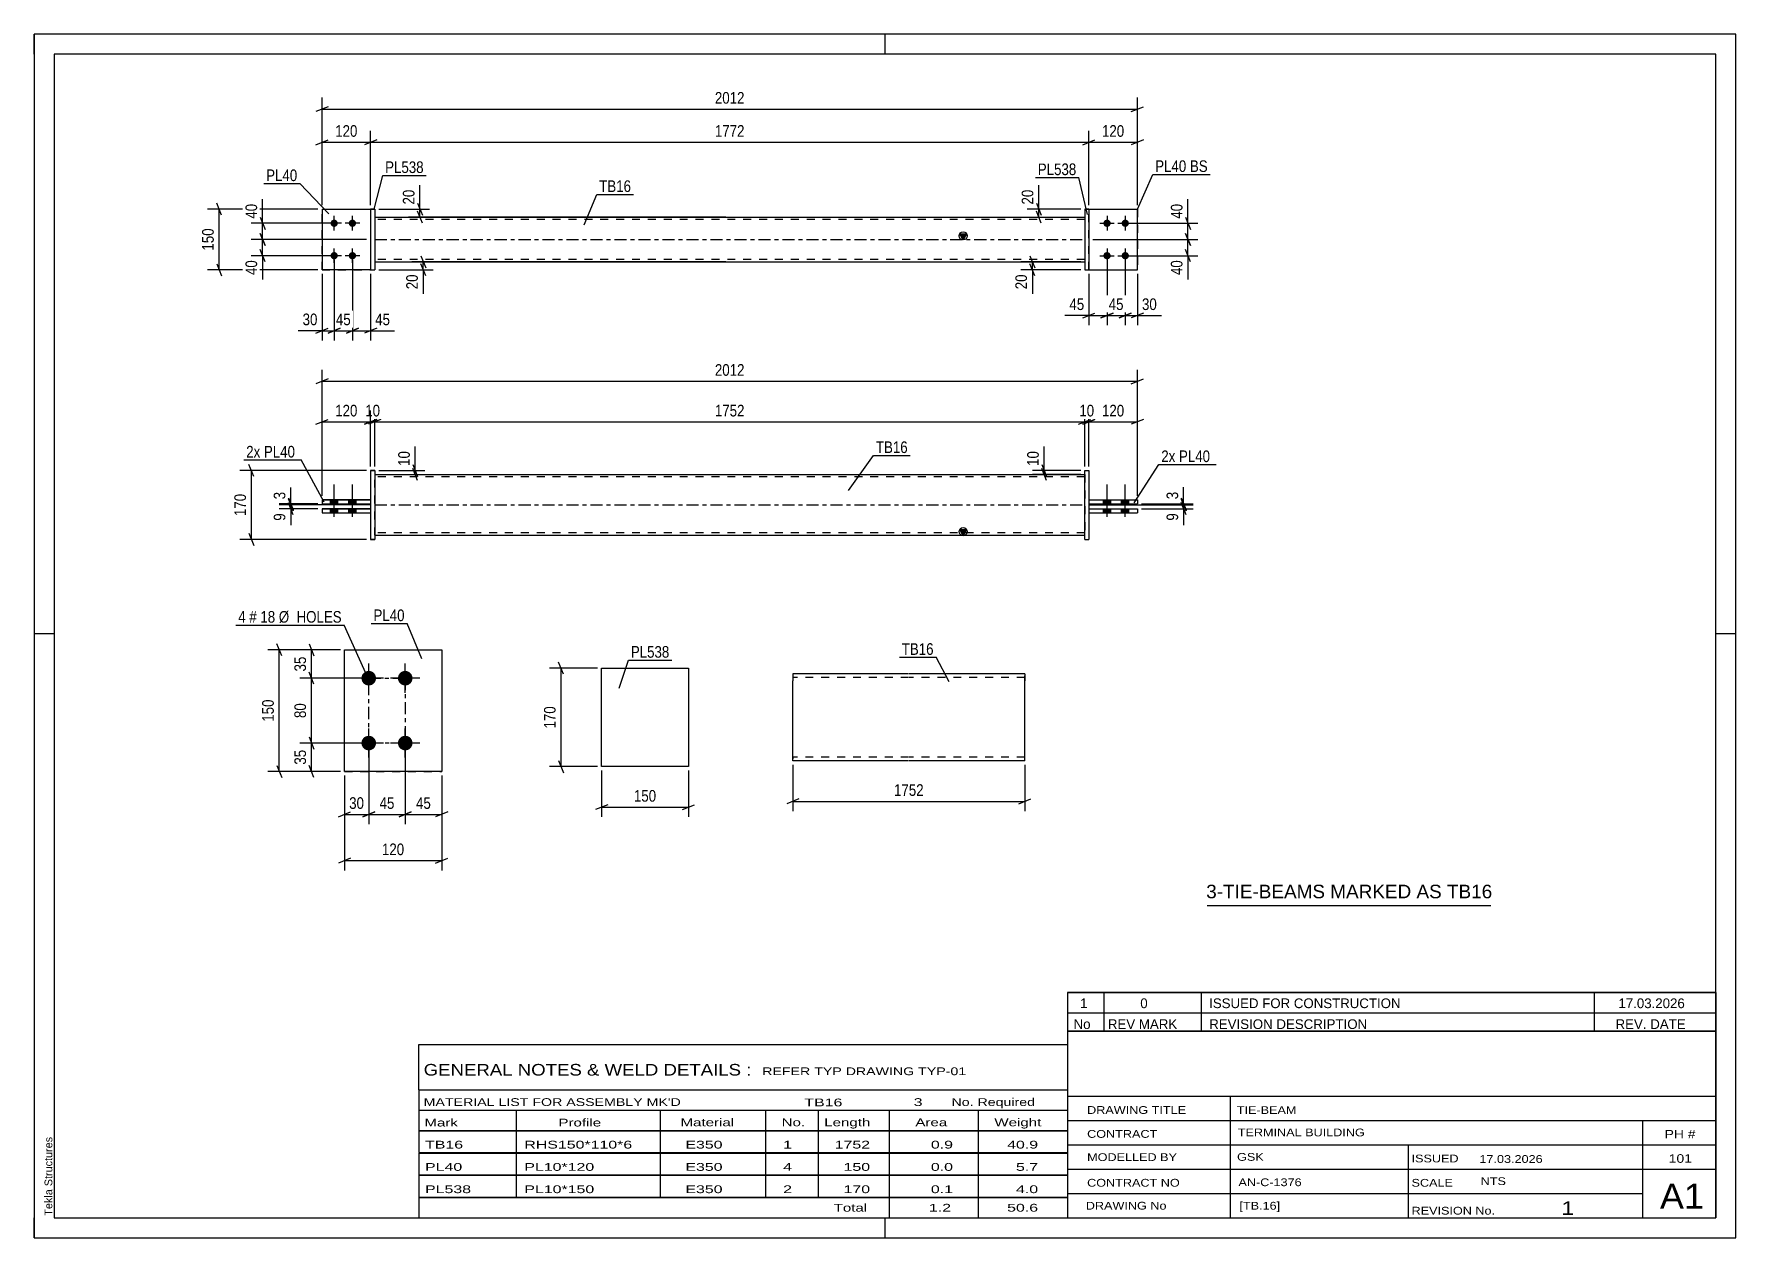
# Paper-space layout 'Layout1' of a CAD drawing. Header units: millimetres. Extents: x 0 to 420, y 0 to 297.
# The model-space entities are those that its viewports show. They can reach past a viewport. Long polylines and large blocks are cut down to what shows.
import ezdxf

# ---------------------------------------------------------------- set-up
doc = ezdxf.new("R2010")
doc.units = ezdxf.units.MM
doc.linetypes.add('DXK_LINE_DOT2', pattern=[3.9198, 1.9599, -1.9599])
doc.linetypes.add('DXK_LINE_DOT3', pattern=[5.9187, 2.979, -0.9799, 0.9799, -0.9799])
doc.layers.add('Viewport layer', color=7, linetype='Continuous', plot=False)
doc.styles.add('Arial', font='ARIAL.TTF', dxfattribs={"height": 0.2})
doc.styles.add('Arial Narrow', font='ARIALN.TTF', dxfattribs={"height": 0.2})

# ---------------------------------------------------------------- blocks, each defined once
blk = doc.blocks.new('Unknown-585763535-1163')
at = {"color": 5, "linetype": 'Continuous'}
for p, q in [((420, 297), (0, 297)), ((0, 297), (0, 0)), ((0, 292), (0, 297)), ((210, 292), (210, 297)), ((420, 0), (420, 297)), ((415, 292), (5, 292)), ((5, 292), (5, 5)), ((415, 5), (415, 292)), ((5, 149), (0, 149)), ((420, 149), (415, 149)), ((0, 0), (0, 5)), ((5, 5), (415, 5)), ((210, 0), (210, 5)), ((0, 0), (420, 0))]:
    blk.add_line(p, q, dxfattribs=at)
at = {"color": 174, "linetype": 'Continuous', "style": 'Arial'}
blk.add_text('Tekla Structures', height=1.9102, rotation=90, dxfattribs=at).set_placement((4.5, 5.5))
blk = doc.blocks.new('Bolt-585763535-2068 - 2061')
at = {"linetype": 'Continuous'}
for points in [[(73.17, 181.1), (74.97, 181.1), (74.97, 182.1), (73.17, 182.1)], [(73.17, 181.1), (74.97, 181.1), (74.97, 182.1), (73.17, 182.1)], [(77.67, 181.1), (79.47, 181.1), (79.47, 182.1), (77.67, 182.1)], [(77.67, 181.1), (79.47, 181.1), (79.47, 182.1), (77.67, 182.1)], [(73.17, 178.89), (74.97, 178.89), (74.97, 179.89), (73.17, 179.89)], [(73.17, 178.89), (74.97, 178.89), (74.97, 179.89), (73.17, 179.89)], [(77.67, 178.89), (79.47, 178.89), (79.47, 179.89), (77.67, 179.89)], [(77.67, 178.89), (79.47, 178.89), (79.47, 179.89), (77.67, 179.89)]]:
    blk.add_hatch(color=1, dxfattribs=at).paths.add_polyline_path(points)
at = {"color": 1, "linetype": 'Continuous'}
for p, q in [((74.07, 177.89), (74.07, 185.89)), ((74.07, 177.89), (74.07, 185.89)), ((78.57, 177.89), (78.57, 185.89)), ((78.57, 177.89), (78.57, 185.89)), ((73.17, 181.1), (73.17, 182.1)), ((73.17, 181.1), (73.17, 182.1)), ((74.97, 181.1), (74.97, 182.1)), ((74.97, 181.1), (74.97, 182.1)), ((77.67, 181.1), (77.67, 182.1)), ((77.67, 181.1), (77.67, 182.1)), ((79.47, 181.1), (79.47, 182.1)), ((79.47, 181.1), (79.47, 182.1)), ((73.17, 178.89), (73.17, 179.89)), ((73.17, 178.89), (73.17, 179.89)), ((74.97, 178.89), (74.97, 179.89)), ((74.97, 178.89), (74.97, 179.89)), ((77.67, 178.89), (77.67, 179.89)), ((77.67, 178.89), (77.67, 179.89)), ((79.47, 178.89), (79.47, 179.89)), ((79.47, 178.89), (79.47, 179.89))]:
    blk.add_line(p, q, dxfattribs=at)
blk = doc.blocks.new('Part-585763535-2085 - 2061')
at = {"color": 2, "linetype": 'Continuous'}
for p, q in [((259.29, 172.33), (259.29, 189.34)), ((259.29, 189.33), (260.29, 189.33)), ((260.29, 189.33), (260.29, 189.34)), ((260.29, 189.33), (260.29, 172.33)), ((259.29, 172.34), (259.29, 172.33)), ((259.29, 172.33), (260.29, 172.33))]:
    blk.add_line(p, q, dxfattribs=at)
at = {"color": 7, "linetype": 'DXK_LINE_DOT2'}
for p, q in [((259.29, 189.34), (260.29, 189.34)), ((260.29, 189.34), (260.29, 189.33)), ((259.29, 172.34), (260.29, 172.34))]:
    blk.add_line(p, q, dxfattribs=at)
blk = doc.blocks.new('Part-585763535-2077 - 2061')
at = {"color": 2, "linetype": 'Continuous'}
for p, q in [((71.07, 182.1), (83.07, 182.1)), ((83.07, 182.1), (71.07, 182.1)), ((71.07, 182.1), (71.07, 181.1)), ((71.07, 181.1), (83.07, 181.1)), ((83.07, 182.1), (83.07, 181.1))]:
    blk.add_line(p, q, dxfattribs=at)
at = {"color": 7, "linetype": 'DXK_LINE_DOT2'}
for p, q in [((71.07, 182.1), (71.07, 182.1)), ((71.07, 182.1), (71.07, 182.1)), ((71.07, 181.1), (83.07, 181.1)), ((83.07, 182.1), (83.07, 182.1))]:
    blk.add_line(p, q, dxfattribs=at)
blk = doc.blocks.new('Bolt-585763535-2069 - 2061')
at = {"linetype": 'Continuous'}
for points in [[(265.69, 182.11), (263.89, 182.11), (263.89, 181.11), (265.69, 181.11)], [(265.69, 182.11), (263.89, 182.11), (263.89, 181.11), (265.69, 181.11)], [(270.19, 182.11), (268.39, 182.11), (268.39, 181.11), (270.19, 181.11)], [(270.19, 182.11), (268.39, 182.11), (268.39, 181.11), (270.19, 181.11)], [(265.69, 179.91), (263.89, 179.91), (263.89, 178.91), (265.69, 178.91)], [(265.69, 179.91), (263.89, 179.91), (263.89, 178.91), (265.69, 178.91)], [(270.19, 179.91), (268.39, 179.91), (268.39, 178.91), (270.19, 178.91)], [(270.19, 179.91), (268.39, 179.91), (268.39, 178.91), (270.19, 178.91)]]:
    blk.add_hatch(color=1, dxfattribs=at).paths.add_polyline_path(points)
at = {"color": 1, "linetype": 'Continuous'}
for p, q in [((264.79, 177.91), (264.79, 185.91)), ((264.79, 177.91), (264.79, 185.91)), ((269.29, 177.91), (269.29, 185.91)), ((269.29, 177.91), (269.29, 185.91)), ((263.89, 181.11), (263.89, 182.11)), ((263.89, 181.11), (263.89, 182.11)), ((265.69, 181.11), (265.69, 182.11)), ((265.69, 181.11), (265.69, 182.11)), ((268.39, 181.11), (268.39, 182.11)), ((268.39, 181.11), (268.39, 182.11)), ((270.19, 181.11), (270.19, 182.11)), ((270.19, 181.11), (270.19, 182.11)), ((263.89, 178.91), (263.89, 179.91)), ((263.89, 178.91), (263.89, 179.91)), ((265.69, 178.91), (265.69, 179.91)), ((265.69, 178.91), (265.69, 179.91)), ((268.39, 178.91), (268.39, 179.91)), ((268.39, 178.91), (268.39, 179.91)), ((270.19, 178.91), (270.19, 179.91)), ((270.19, 178.91), (270.19, 179.91))]:
    blk.add_line(p, q, dxfattribs=at)
blk = doc.blocks.new('Part-585763535-2072 - 2061')
at = {"color": 2, "linetype": 'Continuous'}
for p, q in [((84.07, 189.34), (83.07, 189.34)), ((83.07, 189.33), (84.07, 189.33)), ((83.07, 189.33), (83.07, 172.33)), ((84.07, 189.33), (84.07, 172.33)), ((84.07, 172.33), (83.07, 172.33))]:
    blk.add_line(p, q, dxfattribs=at)
at = {"color": 7, "linetype": 'DXK_LINE_DOT2'}
for p, q in [((83.07, 189.34), (83.07, 189.33)), ((83.07, 189.33), (83.07, 189.34)), ((84.07, 189.34), (84.07, 189.33)), ((83.07, 172.34), (84.07, 172.34)), ((84.07, 172.33), (84.07, 172.34))]:
    blk.add_line(p, q, dxfattribs=at)
blk = doc.blocks.new('Part-585763535-2090 - 2061')
at = {"color": 2, "linetype": 'Continuous'}
for p, q in [((260.29, 182.11), (260.29, 181.11)), ((260.29, 182.11), (272.29, 182.11)), ((260.29, 182.11), (272.29, 182.11)), ((260.29, 181.11), (272.29, 181.11)), ((272.29, 182.11), (272.29, 181.11))]:
    blk.add_line(p, q, dxfattribs=at)
at = {"color": 7, "linetype": 'DXK_LINE_DOT2'}
for p, q in [((260.29, 182.11), (260.29, 182.11)), ((260.29, 182.11), (260.29, 182.11)), ((260.29, 181.11), (272.29, 181.11)), ((272.29, 182.11), (272.29, 182.11))]:
    blk.add_line(p, q, dxfattribs=at)
blk = doc.blocks.new('Part-585763535-2082 - 2061')
at = {"color": 2, "linetype": 'Continuous'}
for p, q in [((71.07, 179.89), (83.07, 179.89)), ((83.07, 179.89), (71.07, 179.89)), ((71.07, 179.89), (71.07, 178.89)), ((71.07, 178.89), (83.07, 178.89)), ((83.07, 179.89), (83.07, 178.89))]:
    blk.add_line(p, q, dxfattribs=at)
at = {"color": 7, "linetype": 'DXK_LINE_DOT2'}
for p, q in [((71.07, 179.89), (71.07, 179.89)), ((71.07, 179.89), (71.07, 179.89)), ((71.07, 178.89), (83.07, 178.89)), ((83.07, 179.89), (83.07, 179.89))]:
    blk.add_line(p, q, dxfattribs=at)
blk = doc.blocks.new('Part-585763535-2095 - 2061')
at = {"color": 2, "linetype": 'Continuous'}
for p, q in [((260.29, 179.91), (260.29, 178.91)), ((260.29, 179.91), (272.29, 179.91)), ((260.29, 179.91), (272.29, 179.91)), ((260.29, 178.91), (272.29, 178.91)), ((272.29, 179.91), (272.29, 178.91))]:
    blk.add_line(p, q, dxfattribs=at)
at = {"color": 7, "linetype": 'DXK_LINE_DOT2'}
for p, q in [((260.29, 179.91), (260.29, 179.91)), ((260.29, 179.91), (260.29, 179.91)), ((260.29, 178.91), (272.29, 178.91)), ((272.29, 179.91), (272.29, 179.91))]:
    blk.add_line(p, q, dxfattribs=at)
blk = doc.blocks.new('Part-585763535-2100 - 2061')
at = {"linetype": 'Continuous'}
blk.add_hatch(color=2, dxfattribs=at).paths.add_polyline_path([(229.29, 173.34), (228.49, 174.74), (230.09, 174.74)])
at = {"color": 2, "linetype": 'Continuous'}
for p, q in [((84.07, 188.34), (259.29, 188.34)), ((84.07, 173.34), (259.29, 173.34)), ((229.29, 173.34), (228.49, 174.74)), ((228.49, 174.74), (230.09, 174.74)), ((230.09, 174.74), (229.29, 173.34))]:
    blk.add_line(p, q, dxfattribs=at)
at = {"color": 7, "linetype": 'DXK_LINE_DOT2'}
for p, q in [((84.07, 173.34), (84.07, 188.34)), ((259.29, 187.74), (84.07, 187.74)), ((259.29, 188.34), (259.29, 173.34)), ((259.29, 173.94), (84.07, 173.94))]:
    blk.add_line(p, q, dxfattribs=at)
at = {"color": 7, "linetype": 'DXK_LINE_DOT3'}
blk.add_line((84.07, 180.84), (259.29, 180.84), dxfattribs=at)
at = {"color": 2, "linetype": 'Continuous'}
blk.add_circle((229.29, 174.24), 1, dxfattribs=at)
blk = doc.blocks.new('Bolt-585763535-1722 - 1718')
at = {"linetype": 'Continuous'}
for points in [[(74.07, 251.22), (74.25, 251.2), (74.43, 251.14), (74.59, 251.05), (74.73, 250.92), (74.84, 250.77), (74.92, 250.6), (74.96, 250.42), (74.96, 250.23), (74.92, 250.04), (74.84, 249.87), (74.73, 249.72), (74.59, 249.59), (74.43, 249.5), (74.25, 249.44), (74.07, 249.42), (73.88, 249.44), (73.7, 249.5), (73.54, 249.59), (73.4, 249.72), (73.29, 249.87), (73.21, 250.04), (73.17, 250.23), (73.17, 250.42), (73.21, 250.6), (73.29, 250.77), (73.4, 250.92), (73.54, 251.05), (73.7, 251.14), (73.88, 251.2)], [(78.57, 251.22), (78.75, 251.2), (78.93, 251.14), (79.09, 251.05), (79.23, 250.92), (79.34, 250.77), (79.42, 250.6), (79.46, 250.42), (79.46, 250.23), (79.42, 250.04), (79.34, 249.87), (79.23, 249.72), (79.09, 249.59), (78.93, 249.5), (78.75, 249.44), (78.57, 249.42), (78.38, 249.44), (78.2, 249.5), (78.04, 249.59), (77.9, 249.72), (77.79, 249.87), (77.71, 250.04), (77.67, 250.23), (77.67, 250.42), (77.71, 250.6), (77.79, 250.77), (77.9, 250.92), (78.04, 251.05), (78.2, 251.14), (78.38, 251.2)], [(74.07, 243.22), (74.25, 243.2), (74.43, 243.14), (74.59, 243.05), (74.73, 242.92), (74.84, 242.77), (74.92, 242.6), (74.96, 242.42), (74.96, 242.23), (74.92, 242.04), (74.84, 241.87), (74.73, 241.72), (74.59, 241.59), (74.43, 241.5), (74.25, 241.44), (74.07, 241.42), (73.88, 241.44), (73.7, 241.5), (73.54, 241.59), (73.4, 241.72), (73.29, 241.87), (73.21, 242.04), (73.17, 242.23), (73.17, 242.42), (73.21, 242.6), (73.29, 242.77), (73.4, 242.92), (73.54, 243.05), (73.7, 243.14), (73.88, 243.2)], [(78.57, 243.22), (78.75, 243.2), (78.93, 243.14), (79.09, 243.05), (79.23, 242.92), (79.34, 242.77), (79.42, 242.6), (79.46, 242.42), (79.46, 242.23), (79.42, 242.04), (79.34, 241.87), (79.23, 241.72), (79.09, 241.59), (78.93, 241.5), (78.75, 241.44), (78.57, 241.42), (78.38, 241.44), (78.2, 241.5), (78.04, 241.59), (77.9, 241.72), (77.79, 241.87), (77.71, 242.04), (77.67, 242.23), (77.67, 242.42), (77.71, 242.6), (77.79, 242.77), (77.9, 242.92), (78.04, 243.05), (78.2, 243.14), (78.38, 243.2)]]:
    blk.add_hatch(color=1, dxfattribs=at).paths.add_polyline_path(points)
at = {"color": 1, "linetype": 'Continuous'}
for p, q in [((74.07, 248.52), (74.07, 252.12)), ((78.57, 248.52), (78.57, 252.12)), ((75.87, 250.32), (72.27, 250.32)), ((80.37, 250.32), (76.77, 250.32)), ((74.07, 240.52), (74.07, 244.12)), ((78.57, 240.52), (78.57, 244.12)), ((75.87, 242.32), (72.27, 242.32)), ((80.37, 242.32), (76.77, 242.32))]:
    blk.add_line(p, q, dxfattribs=at)
blk = doc.blocks.new('Bolt-585763535-1723 - 1718')
at = {"linetype": 'Continuous'}
for points in [[(264.79, 251.22), (264.98, 251.2), (265.16, 251.14), (265.32, 251.05), (265.46, 250.92), (265.57, 250.77), (265.65, 250.6), (265.69, 250.42), (265.69, 250.23), (265.65, 250.04), (265.57, 249.87), (265.46, 249.72), (265.32, 249.59), (265.16, 249.5), (264.98, 249.44), (264.79, 249.42), (264.61, 249.44), (264.43, 249.5), (264.26, 249.59), (264.12, 249.72), (264.01, 249.87), (263.94, 250.04), (263.9, 250.23), (263.9, 250.42), (263.94, 250.6), (264.01, 250.77), (264.12, 250.92), (264.26, 251.05), (264.43, 251.14), (264.61, 251.2)], [(269.29, 251.22), (269.48, 251.2), (269.66, 251.14), (269.82, 251.05), (269.96, 250.92), (270.07, 250.77), (270.15, 250.6), (270.19, 250.42), (270.19, 250.23), (270.15, 250.04), (270.07, 249.87), (269.96, 249.72), (269.82, 249.59), (269.66, 249.5), (269.48, 249.44), (269.29, 249.42), (269.11, 249.44), (268.93, 249.5), (268.76, 249.59), (268.62, 249.72), (268.51, 249.87), (268.44, 250.04), (268.4, 250.23), (268.4, 250.42), (268.44, 250.6), (268.51, 250.77), (268.62, 250.92), (268.76, 251.05), (268.93, 251.14), (269.11, 251.2)], [(264.79, 243.22), (264.98, 243.2), (265.16, 243.14), (265.32, 243.05), (265.46, 242.92), (265.57, 242.77), (265.65, 242.6), (265.69, 242.42), (265.69, 242.23), (265.65, 242.04), (265.57, 241.87), (265.46, 241.72), (265.32, 241.59), (265.16, 241.5), (264.98, 241.44), (264.79, 241.42), (264.61, 241.44), (264.43, 241.5), (264.26, 241.59), (264.12, 241.72), (264.01, 241.87), (263.94, 242.04), (263.9, 242.23), (263.9, 242.42), (263.94, 242.6), (264.01, 242.77), (264.12, 242.92), (264.26, 243.05), (264.43, 243.14), (264.61, 243.2)], [(269.29, 243.22), (269.48, 243.2), (269.66, 243.14), (269.82, 243.05), (269.96, 242.92), (270.07, 242.77), (270.15, 242.6), (270.19, 242.42), (270.19, 242.23), (270.15, 242.04), (270.07, 241.87), (269.96, 241.72), (269.82, 241.59), (269.66, 241.5), (269.48, 241.44), (269.29, 241.42), (269.11, 241.44), (268.93, 241.5), (268.76, 241.59), (268.62, 241.72), (268.51, 241.87), (268.44, 242.04), (268.4, 242.23), (268.4, 242.42), (268.44, 242.6), (268.51, 242.77), (268.62, 242.92), (268.76, 243.05), (268.93, 243.14), (269.11, 243.2)]]:
    blk.add_hatch(color=1, dxfattribs=at).paths.add_polyline_path(points)
at = {"color": 1, "linetype": 'Continuous'}
for p, q in [((264.79, 252.12), (264.79, 248.52)), ((269.29, 252.12), (269.29, 248.52)), ((262.99, 250.32), (266.59, 250.32)), ((267.49, 250.32), (271.09, 250.32)), ((264.79, 244.12), (264.79, 240.52)), ((269.29, 244.12), (269.29, 240.52)), ((262.99, 242.32), (266.59, 242.32)), ((267.49, 242.32), (271.09, 242.32))]:
    blk.add_line(p, q, dxfattribs=at)
blk = doc.blocks.new('Part-585763535-1728 - 1718')
at = {"color": 2, "linetype": 'Continuous'}
for p, q in [((83.07, 253.82), (84.07, 253.82)), ((84.07, 253.82), (83.07, 253.82)), ((83.07, 253.82), (83.07, 238.82)), ((84.07, 253.82), (84.07, 238.82)), ((83.07, 238.82), (84.07, 238.82))]:
    blk.add_line(p, q, dxfattribs=at)
at = {"color": 7, "linetype": 'DXK_LINE_DOT2'}
for p, q in [((83.07, 253.82), (83.07, 253.82)), ((83.07, 253.82), (83.07, 253.82)), ((84.07, 253.82), (84.07, 253.82)), ((83.07, 238.82), (84.07, 238.82))]:
    blk.add_line(p, q, dxfattribs=at)
blk = doc.blocks.new('Part-585763535-1733 - 1718')
at = {"color": 2, "linetype": 'Continuous'}
for p, q in [((71.07, 253.82), (83.07, 253.82)), ((71.07, 253.82), (71.07, 238.82)), ((83.07, 238.82), (71.07, 238.82)), ((71.07, 238.82), (71.07, 238.82))]:
    blk.add_line(p, q, dxfattribs=at)
at = {"color": 7, "linetype": 'DXK_LINE_DOT2'}
for p, q in [((71.07, 253.82), (83.07, 253.82)), ((83.07, 253.82), (83.07, 253.82)), ((83.07, 253.82), (83.07, 238.82)), ((71.07, 238.82), (83.07, 238.82))]:
    blk.add_line(p, q, dxfattribs=at)
blk = doc.blocks.new('Part-585763535-1734 - 1718')
at = {"color": 7, "linetype": 'DXK_LINE_DOT2'}
for p, q in [((71.07, 253.82), (83.07, 253.82)), ((71.07, 253.82), (83.07, 253.82)), ((71.07, 238.82), (71.07, 253.82)), ((83.07, 253.82), (83.07, 253.82)), ((83.07, 253.82), (83.07, 238.82)), ((71.07, 238.82), (83.07, 238.82)), ((83.07, 238.82), (71.07, 238.82)), ((71.07, 238.82), (71.07, 238.82))]:
    blk.add_line(p, q, dxfattribs=at)
blk = doc.blocks.new('Part-585763535-1739 - 1718')
at = {"color": 2, "linetype": 'Continuous'}
for p, q in [((260.29, 253.82), (259.29, 253.82)), ((259.29, 253.82), (260.29, 253.82)), ((259.29, 253.82), (259.29, 238.82)), ((260.29, 253.82), (260.29, 238.82)), ((259.29, 238.82), (260.29, 238.82))]:
    blk.add_line(p, q, dxfattribs=at)
at = {"color": 7, "linetype": 'DXK_LINE_DOT2'}
for p, q in [((259.29, 253.82), (259.29, 253.82)), ((259.29, 253.82), (259.29, 253.82)), ((260.29, 253.82), (260.29, 253.82)), ((260.29, 253.82), (260.29, 253.82)), ((259.29, 238.82), (260.29, 238.82))]:
    blk.add_line(p, q, dxfattribs=at)
blk = doc.blocks.new('Part-585763535-1764 - 1718')
at = {"color": 2, "linetype": 'Continuous'}
for p, q in [((260.29, 253.82), (272.29, 253.82)), ((272.29, 253.82), (272.29, 253.82)), ((272.29, 238.82), (272.29, 253.82)), ((260.29, 238.82), (272.29, 238.82))]:
    blk.add_line(p, q, dxfattribs=at)
at = {"color": 7, "linetype": 'DXK_LINE_DOT2'}
for p, q in [((260.29, 253.82), (272.29, 253.82)), ((260.29, 238.82), (260.29, 253.82)), ((272.29, 253.82), (272.29, 253.82)), ((260.29, 238.82), (260.29, 238.82)), ((260.29, 238.82), (272.29, 238.82))]:
    blk.add_line(p, q, dxfattribs=at)
blk = doc.blocks.new('Part-585763535-1769 - 1718')
at = {"color": 7, "linetype": 'DXK_LINE_DOT2'}
for p, q in [((260.29, 253.82), (272.29, 253.82)), ((260.29, 238.82), (260.29, 253.82)), ((260.29, 253.82), (272.29, 253.82)), ((272.29, 253.82), (272.29, 253.82)), ((272.29, 253.82), (272.29, 238.82)), ((260.29, 238.82), (260.29, 238.82)), ((260.29, 238.82), (272.29, 238.82)), ((260.29, 238.82), (272.29, 238.82))]:
    blk.add_line(p, q, dxfattribs=at)
blk = doc.blocks.new('Part-585763535-1774 - 1718')
at = {"linetype": 'Continuous'}
blk.add_hatch(color=2, dxfattribs=at).paths.add_polyline_path([(229.29, 246.32), (228.49, 247.72), (230.09, 247.72)])
at = {"color": 2, "linetype": 'Continuous'}
for p, q in [((84.07, 251.82), (259.29, 251.82)), ((229.29, 246.32), (228.49, 247.72)), ((228.49, 247.72), (230.09, 247.72)), ((230.09, 247.72), (229.29, 246.32)), ((84.07, 240.82), (259.29, 240.82))]:
    blk.add_line(p, q, dxfattribs=at)
at = {"color": 7, "linetype": 'DXK_LINE_DOT2'}
for p, q in [((84.07, 251.82), (84.07, 240.82)), ((259.29, 251.22), (84.07, 251.22)), ((259.29, 251.82), (259.29, 240.82)), ((259.29, 241.42), (84.07, 241.42))]:
    blk.add_line(p, q, dxfattribs=at)
at = {"color": 7, "linetype": 'DXK_LINE_DOT3'}
blk.add_line((84.07, 246.32), (259.29, 246.32), dxfattribs=at)
at = {"color": 2, "linetype": 'Continuous'}
blk.add_circle((229.29, 247.22), 1, dxfattribs=at)
blk = doc.blocks.new('Part-585763535-1429 - 1401')
at = {"color": 2, "linetype": 'Continuous'}
for p, q in [((187.26, 139.14), (187.26, 137.42)), ((215.83, 139.14), (187.26, 139.14)), ((244.51, 139.14), (215.93, 139.14)), ((244.51, 139.14), (244.51, 139.01)), ((244.51, 139.01), (244.51, 137.42)), ((187.26, 118.77), (187.26, 137.42)), ((244.51, 117.71), (244.51, 137.42)), ((187.26, 117.84), (187.26, 118.77)), ((187.26, 117.71), (187.26, 117.84)), ((215.83, 117.71), (187.26, 117.71)), ((244.51, 117.71), (215.93, 117.71))]:
    blk.add_line(p, q, dxfattribs=at)
at = {"color": 7, "linetype": 'DXK_LINE_DOT2'}
for p, q in [((244.51, 137.42), (244.51, 138.64)), ((215.83, 138.28), (187.26, 138.28)), ((244.51, 138.28), (215.93, 138.28)), ((187.26, 118.77), (187.26, 118.21)), ((187.26, 118.57), (187.26, 118.63)), ((215.83, 118.57), (187.26, 118.57)), ((187.26, 117.71), (187.26, 117.71)), ((244.51, 118.57), (215.93, 118.57)), ((244.51, 118.57), (244.51, 118.63))]:
    blk.add_line(p, q, dxfattribs=at)
blk = doc.blocks.new('Bolt-585763535-1556 - 1494')
at = {"linetype": 'Continuous'}
for points in [[(82.6, 136.29), (82.23, 136.33), (81.87, 136.44), (81.54, 136.63), (81.27, 136.88), (81.04, 137.19), (80.89, 137.53), (80.81, 137.9), (80.81, 138.28), (80.89, 138.65), (81.04, 138.99), (81.27, 139.29), (81.54, 139.55), (81.87, 139.73), (82.23, 139.85), (82.6, 139.89), (82.98, 139.85), (83.34, 139.73), (83.66, 139.55), (83.94, 139.29), (84.16, 138.99), (84.31, 138.65), (84.39, 138.28), (84.39, 137.9), (84.31, 137.53), (84.16, 137.19), (83.94, 136.88), (83.66, 136.63), (83.34, 136.44), (82.98, 136.33)], [(91.6, 136.29), (91.23, 136.33), (90.87, 136.44), (90.54, 136.63), (90.27, 136.88), (90.04, 137.19), (89.89, 137.53), (89.81, 137.9), (89.81, 138.28), (89.89, 138.65), (90.04, 138.99), (90.27, 139.29), (90.54, 139.55), (90.87, 139.73), (91.23, 139.85), (91.6, 139.89), (91.98, 139.85), (92.34, 139.73), (92.66, 139.55), (92.94, 139.29), (93.16, 138.99), (93.31, 138.65), (93.39, 138.28), (93.39, 137.9), (93.31, 137.53), (93.16, 137.19), (92.94, 136.88), (92.66, 136.63), (92.34, 136.44), (91.98, 136.33)], [(82.6, 120.29), (82.23, 120.33), (81.87, 120.44), (81.54, 120.63), (81.27, 120.88), (81.04, 121.19), (80.89, 121.53), (80.81, 121.9), (80.81, 122.28), (80.89, 122.65), (81.04, 122.99), (81.27, 123.29), (81.54, 123.55), (81.87, 123.73), (82.23, 123.85), (82.6, 123.89), (82.98, 123.85), (83.34, 123.73), (83.66, 123.55), (83.94, 123.29), (84.16, 122.99), (84.31, 122.65), (84.39, 122.28), (84.39, 121.9), (84.31, 121.53), (84.16, 121.19), (83.94, 120.88), (83.66, 120.63), (83.34, 120.44), (82.98, 120.33)], [(91.6, 120.29), (91.23, 120.33), (90.87, 120.44), (90.54, 120.63), (90.27, 120.88), (90.04, 121.19), (89.89, 121.53), (89.81, 121.9), (89.81, 122.28), (89.89, 122.65), (90.04, 122.99), (90.27, 123.29), (90.54, 123.55), (90.87, 123.73), (91.23, 123.85), (91.6, 123.89), (91.98, 123.85), (92.34, 123.73), (92.66, 123.55), (92.94, 123.29), (93.16, 122.99), (93.31, 122.65), (93.39, 122.28), (93.39, 121.9), (93.31, 121.53), (93.16, 121.19), (92.94, 120.88), (92.66, 120.63), (92.34, 120.44), (91.98, 120.33)]]:
    blk.add_hatch(color=1, dxfattribs=at).paths.add_polyline_path(points)
at = {"color": 1, "linetype": 'Continuous'}
for p, q in [((82.6, 134.49), (82.6, 141.69)), ((91.6, 134.49), (91.6, 141.69)), ((86.2, 138.09), (79, 138.09)), ((95.2, 138.09), (88, 138.09)), ((86.2, 122.09), (79, 122.09)), ((82.6, 118.49), (82.6, 125.69)), ((95.2, 122.09), (88, 122.09)), ((91.6, 118.49), (91.6, 125.69))]:
    blk.add_line(p, q, dxfattribs=at)
blk = doc.blocks.new('Part-585763535-1571 - 1494')
at = {"color": 2, "linetype": 'Continuous'}
for p, q in [((76.6, 145.09), (100.6, 145.09)), ((76.6, 115.09), (76.6, 145.09)), ((100.6, 145.09), (100.6, 145.09)), ((100.6, 145.09), (100.6, 115.09)), ((100.6, 115.09), (76.6, 115.09)), ((76.6, 115.09), (76.6, 115.09))]:
    blk.add_line(p, q, dxfattribs=at)
at = {"color": 7, "linetype": 'DXK_LINE_DOT2'}
for p, q in [((76.6, 145.09), (100.6, 145.09)), ((76.6, 115.09), (100.6, 115.09)), ((76.6, 115.09), (76.6, 115.09))]:
    blk.add_line(p, q, dxfattribs=at)
blk = doc.blocks.new('Part-585763535-1474 - 1458')
at = {"color": 2, "linetype": 'Continuous'}
for p, q in [((140.06, 140.57), (161.49, 140.57)), ((140.06, 116.28), (140.06, 140.57)), ((161.49, 140.57), (161.49, 116.28)), ((161.49, 116.28), (140.06, 116.28))]:
    blk.add_line(p, q, dxfattribs=at)
blk = doc.blocks.new('Rectangle-585763535-1705 - 1494')
at = {"color": 1, "linetype": 'DXK_LINE_DOT3'}
blk.add_lwpolyline([(82.6, 138.09), (91.6, 138.09), (91.6, 122.09), (82.6, 122.09), (82.6, 138.09)], close=True, dxfattribs=at)
blk = doc.blocks.new('StraightDimension-585763535-2163 - 2061')
at = {"color": 7, "linetype": 'Continuous'}
for p, q in [((72.57, 211.95), (69.57, 210.75)), ((71.07, 183.1), (71.07, 214.2)), ((71.07, 211.35), (272.29, 211.35)), ((270.79, 210.75), (273.79, 211.95)), ((272.29, 183.11), (272.29, 214.2))]:
    blk.add_line(p, q, dxfattribs=at)
at = {"color": 0}
blk.add_wipeout([(175.94, 212.1), (175.94, 216.3), (167.42, 216.3), (167.42, 212.1)], dxfattribs=at)
at = {"color": 3, "style": 'Arial Narrow'}
blk.add_text('2012', height=2.863, dxfattribs=at).set_placement((168.02, 212.7))
blk = doc.blocks.new('StraightDimension-585763535-2763 - 2061')
at = {"color": 7, "linetype": 'Continuous'}
for p, q in [((85.57, 201.92), (82.57, 200.72)), ((84.07, 190.33), (84.07, 204.17)), ((257.79, 200.72), (260.79, 201.92)), ((259.29, 190.34), (259.29, 204.17)), ((84.07, 201.32), (259.29, 201.32))]:
    blk.add_line(p, q, dxfattribs=at)
at = {"color": 0}
blk.add_wipeout([(175.94, 202.07), (175.94, 206.27), (167.42, 206.27), (167.42, 202.07)], dxfattribs=at)
at = {"color": 3, "style": 'Arial Narrow'}
blk.add_text('1752', height=2.863, dxfattribs=at).set_placement((168.02, 202.67))
blk = doc.blocks.new('StraightDimension-585763535-2146 - 2061')
at = {"color": 7, "linetype": 'Continuous'}
for p, q in [((260.29, 180.84), (286.09, 180.84)), ((273.29, 181.11), (286.09, 181.11)), ((283.09, 182.61), (284.29, 179.61)), ((284.29, 179.34), (283.09, 182.34)), ((283.69, 180.84), (283.69, 181.11))]:
    blk.add_line(p, q, dxfattribs=at)
at = {"color": 0}
blk.add_wipeout([(282.94, 184.66), (278.74, 184.66), (278.74, 181.64), (282.94, 181.64)], dxfattribs=at)
at = {"color": 7, "linetype": 'Continuous'}
blk.add_line((283.69, 181.11), (283.69, 185.19), dxfattribs=at)
blk.add_line((283.69, 181.11), (283.69, 185.19), dxfattribs=at)
at = {"color": 3, "style": 'Arial Narrow'}
blk.add_text('3', height=2.86, rotation=90.0002, dxfattribs=at).set_placement((282.34, 182.24))
blk = doc.blocks.new('StraightDimension-585763535-2130 - 2061')
at = {"color": 7, "linetype": 'Continuous'}
for p, q in [((260.29, 180.84), (286.09, 180.84)), ((283.09, 182.34), (284.29, 179.34)), ((284.29, 178.41), (283.09, 181.41)), ((283.69, 179.91), (283.69, 180.84)), ((273.29, 179.91), (286.09, 179.91))]:
    blk.add_line(p, q, dxfattribs=at)
at = {"color": 0}
blk.add_wipeout([(282.94, 179.38), (278.74, 179.38), (278.74, 176.36), (282.94, 176.36)], dxfattribs=at)
at = {"color": 7, "linetype": 'Continuous'}
blk.add_line((283.69, 179.91), (283.69, 175.83), dxfattribs=at)
blk.add_line((283.69, 179.91), (283.69, 175.83), dxfattribs=at)
at = {"color": 3, "style": 'Arial Narrow'}
blk.add_text('9', height=2.86, rotation=90.0002, dxfattribs=at).set_placement((282.34, 176.96))
blk = doc.blocks.new('StraightDimension-585763535-2109 - 2061')
at = {"color": 7, "linetype": 'Continuous'}
for p, q in [((82.07, 189.34), (50.79, 189.34)), ((54.24, 187.84), (53.04, 190.84)), ((53.64, 172.34), (53.64, 189.34)), ((82.07, 172.34), (50.79, 172.34)), ((53.04, 173.84), (54.24, 170.84))]:
    blk.add_line(p, q, dxfattribs=at)
at = {"color": 0}
blk.add_wipeout([(52.89, 184.18), (48.69, 184.18), (48.69, 177.49), (52.89, 177.49)], dxfattribs=at)
at = {"color": 3, "style": 'Arial Narrow'}
blk.add_text('170', height=2.863, rotation=90.0002, dxfattribs=at).set_placement((52.29, 178.09))
blk = doc.blocks.new('StraightDimension-585763535-2120 - 2061')
at = {"color": 7, "linetype": 'Continuous'}
for p, q in [((258.29, 189.34), (246.44, 189.34)), ((248.69, 190.84), (249.89, 187.84)), ((249.89, 186.84), (248.69, 189.84)), ((249.29, 188.34), (249.29, 189.34)), ((258.29, 188.34), (246.44, 188.34))]:
    blk.add_line(p, q, dxfattribs=at)
at = {"color": 0}
blk.add_wipeout([(248.54, 194.72), (244.34, 194.72), (244.34, 189.86), (248.54, 189.86)], dxfattribs=at)
at = {"color": 7, "linetype": 'Continuous'}
blk.add_line((249.29, 189.34), (249.29, 195.24), dxfattribs=at)
blk.add_line((249.29, 189.34), (249.29, 195.24), dxfattribs=at)
at = {"color": 3, "style": 'Arial Narrow'}
blk.add_text('10', height=2.863, rotation=90.0002, dxfattribs=at).set_placement((247.94, 190.46))
blk = doc.blocks.new('StraightDimension-585763535-2174 - 2061')
at = {"color": 7, "linetype": 'Continuous'}
for p, q in [((83.07, 180.84), (60.51, 180.84)), ((62.76, 182.34), (63.96, 179.34)), ((63.96, 178.39), (62.76, 181.39)), ((63.36, 179.89), (63.36, 180.84)), ((70.07, 179.89), (60.51, 179.89))]:
    blk.add_line(p, q, dxfattribs=at)
at = {"color": 0}
blk.add_wipeout([(62.61, 179.37), (58.41, 179.37), (58.41, 176.34), (62.61, 176.34)], dxfattribs=at)
at = {"color": 7, "linetype": 'Continuous'}
blk.add_line((63.36, 179.89), (63.36, 175.81), dxfattribs=at)
blk.add_line((63.36, 179.89), (63.36, 175.81), dxfattribs=at)
at = {"color": 3, "style": 'Arial Narrow'}
blk.add_text('9', height=2.86, rotation=90.0002, dxfattribs=at).set_placement((62.01, 176.94))
blk = doc.blocks.new('StraightDimension-585763535-2254 - 2061')
at = {"color": 7, "linetype": 'Continuous'}
for p, q in [((85.07, 189.33), (96.47, 189.33)), ((93.47, 190.83), (94.67, 187.83)), ((94.67, 186.84), (93.47, 189.84)), ((94.07, 188.34), (94.07, 189.33)), ((85.07, 188.34), (96.47, 188.34))]:
    blk.add_line(p, q, dxfattribs=at)
at = {"color": 0}
blk.add_wipeout([(93.32, 194.72), (89.12, 194.72), (89.12, 189.86), (93.32, 189.86)], dxfattribs=at)
at = {"color": 7, "linetype": 'Continuous'}
blk.add_line((94.07, 189.33), (94.07, 195.24), dxfattribs=at)
blk.add_line((94.07, 189.33), (94.07, 195.24), dxfattribs=at)
at = {"color": 3, "style": 'Arial Narrow'}
blk.add_text('10', height=2.863, rotation=90.0002, dxfattribs=at).set_placement((92.72, 190.46))
blk = doc.blocks.new('StraightDimension-585763535-2190 - 2061')
at = {"color": 7, "linetype": 'Continuous'}
for p, q in [((70.07, 181.1), (60.51, 181.1)), ((83.07, 180.84), (60.51, 180.84)), ((62.76, 182.6), (63.96, 179.6)), ((63.96, 179.34), (62.76, 182.34)), ((63.36, 180.84), (63.36, 181.1))]:
    blk.add_line(p, q, dxfattribs=at)
at = {"color": 0}
blk.add_wipeout([(62.61, 184.65), (58.41, 184.65), (58.41, 181.62), (62.61, 181.62)], dxfattribs=at)
at = {"color": 7, "linetype": 'Continuous'}
blk.add_line((63.36, 181.1), (63.36, 185.17), dxfattribs=at)
blk.add_line((63.36, 181.1), (63.36, 185.17), dxfattribs=at)
at = {"color": 3, "style": 'Arial Narrow'}
blk.add_text('3', height=2.86, rotation=90.0002, dxfattribs=at).set_placement((62.01, 182.22))
blk = doc.blocks.new('StraightDimension-585763535-2761 - 2061')
at = {"color": 7, "linetype": 'Continuous'}
for p, q in [((258.79, 200.72), (261.79, 201.92)), ((260.29, 190.33), (260.29, 204.17)), ((273.79, 201.92), (270.79, 200.72)), ((272.29, 183.11), (272.29, 204.17)), ((260.29, 201.32), (272.29, 201.32))]:
    blk.add_line(p, q, dxfattribs=at)
at = {"color": 0}
blk.add_wipeout([(269.63, 202.07), (269.63, 206.27), (262.95, 206.27), (262.95, 202.07)], dxfattribs=at)
at = {"color": 3, "style": 'Arial Narrow'}
blk.add_text('120', height=2.863, dxfattribs=at).set_placement((263.55, 202.67))
blk = doc.blocks.new('StraightDimension-585763535-2762 - 2061')
at = {"color": 7, "linetype": 'Continuous'}
for p, q in [((257.79, 200.72), (260.79, 201.92)), ((261.79, 201.92), (258.79, 200.72)), ((259.29, 190.34), (259.29, 204.17)), ((260.29, 190.33), (260.29, 204.17)), ((259.29, 201.32), (260.29, 201.32))]:
    blk.add_line(p, q, dxfattribs=at)
at = {"color": 0}
blk.add_wipeout([(262.22, 202.07), (262.22, 206.27), (257.36, 206.27), (257.36, 202.07)], dxfattribs=at)
at = {"color": 3, "style": 'Arial Narrow'}
blk.add_text('10', height=2.863, dxfattribs=at).set_placement((257.96, 202.67))
blk = doc.blocks.new('StraightDimension-585763535-2764 - 2061')
at = {"color": 7, "linetype": 'Continuous'}
for p, q in [((81.57, 200.72), (84.57, 201.92)), ((85.57, 201.92), (82.57, 200.72)), ((83.07, 190.34), (83.07, 204.17)), ((84.07, 190.33), (84.07, 204.17)), ((83.07, 201.32), (84.07, 201.32))]:
    blk.add_line(p, q, dxfattribs=at)
at = {"color": 0}
blk.add_wipeout([(85.99, 202.07), (85.99, 206.27), (81.14, 206.27), (81.14, 202.07)], dxfattribs=at)
at = {"color": 3, "style": 'Arial Narrow'}
blk.add_text('10', height=2.863, dxfattribs=at).set_placement((81.74, 202.67))
blk = doc.blocks.new('StraightDimension-585763535-2765 - 2061')
at = {"color": 7, "linetype": 'Continuous'}
for p, q in [((69.57, 200.72), (72.57, 201.92)), ((71.07, 183.1), (71.07, 204.17)), ((84.57, 201.92), (81.57, 200.72)), ((83.07, 190.34), (83.07, 204.17)), ((71.07, 201.32), (83.07, 201.32))]:
    blk.add_line(p, q, dxfattribs=at)
at = {"color": 0}
blk.add_wipeout([(80.41, 202.07), (80.41, 206.27), (73.72, 206.27), (73.72, 202.07)], dxfattribs=at)
at = {"color": 3, "style": 'Arial Narrow'}
blk.add_text('120', height=2.863, dxfattribs=at).set_placement((74.32, 202.67))
blk = doc.blocks.new('StraightDimension-585763535-1979 - 1718')
at = {"color": 7, "linetype": 'Continuous'}
for p, q in [((284.16, 247.82), (285.36, 244.82)), ((261.29, 246.32), (287.16, 246.32)), ((285.36, 240.82), (284.16, 243.82)), ((284.76, 242.32), (284.76, 246.32)), ((270.29, 242.32), (287.16, 242.32))]:
    blk.add_line(p, q, dxfattribs=at)
at = {"color": 0}
blk.add_wipeout([(284.01, 241.8), (279.81, 241.8), (279.81, 236.94), (284.01, 236.94)], dxfattribs=at)
at = {"color": 7, "linetype": 'Continuous'}
blk.add_line((284.76, 242.32), (284.76, 236.42), dxfattribs=at)
blk.add_line((284.76, 242.32), (284.76, 236.42), dxfattribs=at)
at = {"color": 3, "style": 'Arial Narrow'}
blk.add_text('40', height=2.863, rotation=90.0002, dxfattribs=at).set_placement((283.41, 237.54))
blk = doc.blocks.new('StraightDimension-585763535-2033 - 1718')
at = {"color": 7, "linetype": 'Continuous'}
for p, q in [((264.79, 241.32), (264.79, 225.17)), ((260.29, 237.82), (260.29, 225.17)), ((258.79, 226.97), (261.79, 228.17)), ((260.29, 227.57), (264.79, 227.57)), ((266.29, 228.17), (263.29, 226.97))]:
    blk.add_line(p, q, dxfattribs=at)
at = {"color": 0}
blk.add_wipeout([(259.77, 228.32), (259.77, 232.52), (254.91, 232.52), (254.91, 228.32)], dxfattribs=at)
at = {"color": 7, "linetype": 'Continuous'}
blk.add_line((260.29, 227.57), (254.39, 227.57), dxfattribs=at)
blk.add_line((260.29, 227.57), (254.39, 227.57), dxfattribs=at)
at = {"color": 3, "style": 'Arial Narrow'}
blk.add_text('45', height=2.863, dxfattribs=at).set_placement((255.51, 228.92))
blk = doc.blocks.new('StraightDimension-585763535-1777 - 1718')
at = {"color": 7, "linetype": 'Continuous'}
for p, q in [((70.07, 253.82), (42.84, 253.82)), ((46.29, 252.32), (45.09, 255.32)), ((45.69, 238.82), (45.69, 253.82)), ((45.09, 240.32), (46.29, 237.32)), ((70.07, 238.82), (42.84, 238.82))]:
    blk.add_line(p, q, dxfattribs=at)
at = {"color": 0}
blk.add_wipeout([(44.94, 249.66), (40.74, 249.66), (40.74, 242.98), (44.94, 242.98)], dxfattribs=at)
at = {"color": 3, "style": 'Arial Narrow'}
blk.add_text('150', height=2.863, rotation=90.0002, dxfattribs=at).set_placement((44.34, 243.58))
blk = doc.blocks.new('StraightDimension-585763535-1797 - 1718')
at = {"color": 7, "linetype": 'Continuous'}
for p, q in [((71.07, 254.82), (71.07, 273.16)), ((83.07, 254.82), (83.07, 273.16)), ((69.57, 269.71), (72.57, 270.91)), ((71.07, 270.31), (83.07, 270.31)), ((84.57, 270.91), (81.57, 269.71))]:
    blk.add_line(p, q, dxfattribs=at)
at = {"color": 0}
blk.add_wipeout([(80.41, 271.06), (80.41, 275.26), (73.72, 275.26), (73.72, 271.06)], dxfattribs=at)
at = {"color": 3, "style": 'Arial Narrow'}
blk.add_text('120', height=2.863, dxfattribs=at).set_placement((74.32, 271.66))
blk = doc.blocks.new('StraightDimension-585763535-1816 - 1718')
at = {"color": 7, "linetype": 'Continuous'}
for p, q in [((83.07, 254.82), (83.07, 273.16)), ((260.29, 254.82), (260.29, 273.16)), ((84.57, 270.91), (81.57, 269.71)), ((83.07, 270.31), (260.29, 270.31)), ((258.79, 269.71), (261.79, 270.91))]:
    blk.add_line(p, q, dxfattribs=at)
at = {"color": 0}
blk.add_wipeout([(175.94, 271.06), (175.94, 275.26), (167.42, 275.26), (167.42, 271.06)], dxfattribs=at)
at = {"color": 3, "style": 'Arial Narrow'}
blk.add_text('1772', height=2.863, dxfattribs=at).set_placement((168.02, 271.66))
blk = doc.blocks.new('StraightDimension-585763535-1835 - 1718')
at = {"color": 7, "linetype": 'Continuous'}
for p, q in [((260.29, 254.82), (260.29, 273.16)), ((272.29, 254.82), (272.29, 273.16)), ((258.79, 269.71), (261.79, 270.91)), ((260.29, 270.31), (272.29, 270.31)), ((273.79, 270.91), (270.79, 269.71))]:
    blk.add_line(p, q, dxfattribs=at)
at = {"color": 0}
blk.add_wipeout([(269.63, 271.06), (269.63, 275.26), (262.95, 275.26), (262.95, 271.06)], dxfattribs=at)
at = {"color": 3, "style": 'Arial Narrow'}
blk.add_text('120', height=2.863, dxfattribs=at).set_placement((263.55, 271.66))
blk = doc.blocks.new('StraightDimension-585763535-1855 - 1718')
at = {"color": 7, "linetype": 'Continuous'}
for p, q in [((72.57, 279.08), (69.57, 277.88)), ((71.07, 254.82), (71.07, 281.33)), ((71.07, 278.48), (272.29, 278.48)), ((270.79, 277.88), (273.79, 279.08)), ((272.29, 254.82), (272.29, 281.33))]:
    blk.add_line(p, q, dxfattribs=at)
at = {"color": 0}
blk.add_wipeout([(175.94, 279.23), (175.94, 283.43), (167.42, 283.43), (167.42, 279.23)], dxfattribs=at)
at = {"color": 3, "style": 'Arial Narrow'}
blk.add_text('2012', height=2.863, dxfattribs=at).set_placement((168.02, 279.83))
blk = doc.blocks.new('StraightDimension-585763535-1939 - 1718')
at = {"color": 7, "linetype": 'Continuous'}
for p, q in [((55.8, 247.82), (57, 244.82)), ((82.07, 246.32), (53.55, 246.32)), ((57, 240.82), (55.8, 243.82)), ((56.4, 242.32), (56.4, 246.32)), ((73.07, 242.32), (53.55, 242.32))]:
    blk.add_line(p, q, dxfattribs=at)
at = {"color": 0}
blk.add_wipeout([(55.65, 241.8), (51.45, 241.8), (51.45, 236.94), (55.65, 236.94)], dxfattribs=at)
at = {"color": 7, "linetype": 'Continuous'}
blk.add_line((56.4, 242.32), (56.4, 236.42), dxfattribs=at)
blk.add_line((56.4, 242.32), (56.4, 236.42), dxfattribs=at)
at = {"color": 3, "style": 'Arial Narrow'}
blk.add_text('40', height=2.863, rotation=90.0002, dxfattribs=at).set_placement((55.05, 237.54))
blk = doc.blocks.new('StraightDimension-585763535-1875 - 1718')
at = {"color": 7, "linetype": 'Continuous'}
for p, q in [((78.57, 241.32), (78.57, 221.42)), ((83.07, 237.82), (83.07, 221.42)), ((77.07, 223.22), (80.07, 224.42)), ((78.57, 223.82), (83.07, 223.82)), ((84.57, 224.42), (81.57, 223.22))]:
    blk.add_line(p, q, dxfattribs=at)
at = {"color": 0}
blk.add_wipeout([(88.45, 224.57), (88.45, 228.77), (83.59, 228.77), (83.59, 224.57)], dxfattribs=at)
at = {"color": 7, "linetype": 'Continuous'}
blk.add_line((83.07, 223.82), (88.97, 223.82), dxfattribs=at)
blk.add_line((83.07, 223.82), (88.97, 223.82), dxfattribs=at)
at = {"color": 3, "style": 'Arial Narrow'}
blk.add_text('45', height=2.863, dxfattribs=at).set_placement((84.19, 225.17))
blk = doc.blocks.new('StraightDimension-585763535-1958 - 1718')
at = {"color": 7, "linetype": 'Continuous'}
for p, q in [((258.29, 240.82), (243.53, 240.82)), ((245.78, 242.32), (246.98, 239.32)), ((246.98, 237.32), (245.78, 240.32)), ((246.38, 238.82), (246.38, 240.82)), ((258.29, 238.82), (243.53, 238.82))]:
    blk.add_line(p, q, dxfattribs=at)
at = {"color": 0}
blk.add_wipeout([(245.63, 238.3), (241.43, 238.3), (241.43, 233.44), (245.63, 233.44)], dxfattribs=at)
at = {"color": 7, "linetype": 'Continuous'}
blk.add_line((246.38, 238.82), (246.38, 232.92), dxfattribs=at)
blk.add_line((246.38, 238.82), (246.38, 232.92), dxfattribs=at)
at = {"color": 3, "style": 'Arial Narrow'}
blk.add_text('20', height=2.863, rotation=90.0002, dxfattribs=at).set_placement((245.03, 234.04))
blk = doc.blocks.new('StraightDimension-585763535-1894 - 1718')
at = {"color": 7, "linetype": 'Continuous'}
for p, q in [((74.07, 241.32), (74.07, 221.42)), ((78.57, 241.32), (78.57, 221.42)), ((72.57, 223.22), (75.57, 224.42)), ((74.07, 223.82), (78.57, 223.82)), ((80.07, 224.42), (77.07, 223.22))]:
    blk.add_line(p, q, dxfattribs=at)
at = {"color": 0}
blk.add_wipeout([(78.74, 224.57), (78.74, 228.77), (73.89, 228.77), (73.89, 224.57)], dxfattribs=at)
at = {"color": 3, "style": 'Arial Narrow'}
blk.add_text('45', height=2.863, dxfattribs=at).set_placement((74.49, 225.17))
blk = doc.blocks.new('StraightDimension-585763535-1910 - 1718')
at = {"color": 7, "linetype": 'Continuous'}
for p, q in [((74.07, 241.32), (74.07, 221.42)), ((71.07, 237.82), (71.07, 221.42)), ((69.57, 223.22), (72.57, 224.42)), ((71.07, 223.82), (74.07, 223.82)), ((75.57, 224.42), (72.57, 223.22))]:
    blk.add_line(p, q, dxfattribs=at)
at = {"color": 0}
blk.add_wipeout([(70.54, 224.57), (70.54, 228.77), (65.68, 228.77), (65.68, 224.57)], dxfattribs=at)
at = {"color": 7, "linetype": 'Continuous'}
blk.add_line((71.07, 223.82), (65.16, 223.82), dxfattribs=at)
blk.add_line((71.07, 223.82), (65.16, 223.82), dxfattribs=at)
at = {"color": 3, "style": 'Arial Narrow'}
blk.add_text('30', height=2.863, dxfattribs=at).set_placement((66.28, 225.17))
blk = doc.blocks.new('StraightDimension-585763535-1930 - 1718')
at = {"color": 7, "linetype": 'Continuous'}
for p, q in [((170.68, 240.82), (93.21, 240.82)), ((95.46, 242.32), (96.66, 239.32)), ((96.66, 237.32), (95.46, 240.32)), ((96.06, 238.82), (96.06, 240.82)), ((85.07, 238.82), (98.46, 238.82))]:
    blk.add_line(p, q, dxfattribs=at)
at = {"color": 0}
blk.add_wipeout([(95.31, 238.3), (91.11, 238.3), (91.11, 233.44), (95.31, 233.44)], dxfattribs=at)
at = {"color": 7, "linetype": 'Continuous'}
blk.add_line((96.06, 238.82), (96.06, 232.92), dxfattribs=at)
blk.add_line((96.06, 238.82), (96.06, 232.92), dxfattribs=at)
at = {"color": 3, "style": 'Arial Narrow'}
blk.add_text('20', height=2.863, rotation=90.0002, dxfattribs=at).set_placement((94.71, 234.04))
blk = doc.blocks.new('StraightDimension-585763535-1948 - 1718')
at = {"color": 7, "linetype": 'Continuous'}
for p, q in [((73.07, 250.32), (53.55, 250.32)), ((55.8, 251.82), (57, 248.82)), ((57, 244.82), (55.8, 247.82)), ((56.4, 246.32), (56.4, 250.32)), ((82.07, 246.32), (53.55, 246.32))]:
    blk.add_line(p, q, dxfattribs=at)
at = {"color": 0}
blk.add_wipeout([(55.65, 255.7), (51.45, 255.7), (51.45, 250.85), (55.65, 250.85)], dxfattribs=at)
at = {"color": 7, "linetype": 'Continuous'}
blk.add_line((56.4, 250.32), (56.4, 256.23), dxfattribs=at)
blk.add_line((56.4, 250.32), (56.4, 256.23), dxfattribs=at)
at = {"color": 3, "style": 'Arial Narrow'}
blk.add_text('40', height=2.863, rotation=90.0002, dxfattribs=at).set_placement((55.05, 251.45))
blk = doc.blocks.new('StraightDimension-585763535-1965 - 1718')
at = {"color": 7, "linetype": 'Continuous'}
for p, q in [((258.29, 253.82), (245.1, 253.82)), ((247.35, 255.32), (248.55, 252.32)), ((248.55, 250.32), (247.35, 253.32)), ((247.95, 251.82), (247.95, 253.82)), ((172.68, 251.82), (250.35, 251.82))]:
    blk.add_line(p, q, dxfattribs=at)
at = {"color": 0}
blk.add_wipeout([(247.2, 259.2), (243, 259.2), (243, 254.35), (247.2, 254.35)], dxfattribs=at)
at = {"color": 7, "linetype": 'Continuous'}
blk.add_line((247.95, 253.82), (247.95, 259.73), dxfattribs=at)
blk.add_line((247.95, 253.82), (247.95, 259.73), dxfattribs=at)
at = {"color": 3, "style": 'Arial Narrow'}
blk.add_text('20', height=2.863, rotation=90.0002, dxfattribs=at).set_placement((246.6, 254.95))
blk = doc.blocks.new('StraightDimension-585763535-1972 - 1718')
at = {"color": 7, "linetype": 'Continuous'}
for p, q in [((85.07, 253.82), (97.63, 253.82)), ((94.63, 255.32), (95.83, 252.32)), ((95.83, 250.32), (94.63, 253.32)), ((95.23, 251.82), (95.23, 253.82)), ((170.68, 251.82), (92.38, 251.82))]:
    blk.add_line(p, q, dxfattribs=at)
at = {"color": 0}
blk.add_wipeout([(94.48, 259.2), (90.28, 259.2), (90.28, 254.35), (94.48, 254.35)], dxfattribs=at)
at = {"color": 7, "linetype": 'Continuous'}
blk.add_line((95.23, 253.82), (95.23, 259.73), dxfattribs=at)
blk.add_line((95.23, 253.82), (95.23, 259.73), dxfattribs=at)
at = {"color": 3, "style": 'Arial Narrow'}
blk.add_text('20', height=2.863, rotation=90.0002, dxfattribs=at).set_placement((93.88, 254.95))
blk = doc.blocks.new('StraightDimension-585763535-1988 - 1718')
at = {"color": 7, "linetype": 'Continuous'}
for p, q in [((270.29, 250.32), (287.16, 250.32)), ((284.16, 251.82), (285.36, 248.82)), ((285.36, 244.82), (284.16, 247.82)), ((284.76, 246.32), (284.76, 250.32)), ((261.29, 246.32), (287.16, 246.32))]:
    blk.add_line(p, q, dxfattribs=at)
at = {"color": 0}
blk.add_wipeout([(284.01, 255.7), (279.81, 255.7), (279.81, 250.85), (284.01, 250.85)], dxfattribs=at)
at = {"color": 7, "linetype": 'Continuous'}
blk.add_line((284.76, 250.32), (284.76, 256.23), dxfattribs=at)
blk.add_line((284.76, 250.32), (284.76, 256.23), dxfattribs=at)
at = {"color": 3, "style": 'Arial Narrow'}
blk.add_text('40', height=2.863, rotation=90.0002, dxfattribs=at).set_placement((283.41, 251.45))
blk = doc.blocks.new('StraightDimension-585763535-1998 - 1718')
at = {"color": 7, "linetype": 'Continuous'}
for p, q in [((269.29, 241.32), (269.29, 225.17)), ((272.29, 237.82), (272.29, 225.17)), ((267.79, 226.97), (270.79, 228.17)), ((269.29, 227.57), (272.29, 227.57)), ((273.79, 228.17), (270.79, 226.97))]:
    blk.add_line(p, q, dxfattribs=at)
at = {"color": 0}
blk.add_wipeout([(277.67, 228.32), (277.67, 232.52), (272.82, 232.52), (272.82, 228.32)], dxfattribs=at)
at = {"color": 7, "linetype": 'Continuous'}
blk.add_line((272.29, 227.57), (278.2, 227.57), dxfattribs=at)
blk.add_line((272.29, 227.57), (278.2, 227.57), dxfattribs=at)
at = {"color": 3, "style": 'Arial Narrow'}
blk.add_text('30', height=2.863, dxfattribs=at).set_placement((273.42, 228.92))
blk = doc.blocks.new('StraightDimension-585763535-2017 - 1718')
at = {"color": 7, "linetype": 'Continuous'}
for p, q in [((264.79, 241.32), (264.79, 225.17)), ((269.29, 241.32), (269.29, 225.17)), ((263.29, 226.97), (266.29, 228.17)), ((264.79, 227.57), (269.29, 227.57)), ((270.79, 228.17), (267.79, 226.97))]:
    blk.add_line(p, q, dxfattribs=at)
at = {"color": 0}
blk.add_wipeout([(269.47, 228.32), (269.47, 232.52), (264.61, 232.52), (264.61, 228.32)], dxfattribs=at)
at = {"color": 3, "style": 'Arial Narrow'}
blk.add_text('45', height=2.863, dxfattribs=at).set_placement((265.21, 228.92))
blk = doc.blocks.new('StraightDimension-585763535-1437 - 1401')
at = {"color": 7, "linetype": 'Continuous'}
for p, q in [((187.26, 116.71), (187.26, 105.31)), ((244.51, 116.71), (244.51, 105.31)), ((188.76, 108.31), (185.76, 107.11)), ((187.26, 107.71), (244.51, 107.71)), ((243.01, 107.11), (246.01, 108.31))]:
    blk.add_line(p, q, dxfattribs=at)
at = {"color": 0}
blk.add_wipeout([(220.14, 108.46), (220.14, 112.66), (211.63, 112.66), (211.63, 108.46)], dxfattribs=at)
at = {"color": 3, "style": 'Arial Narrow'}
blk.add_text('1752', height=2.863, dxfattribs=at).set_placement((212.23, 109.06))
blk = doc.blocks.new('StraightDimension-585763535-1620 - 1494')
at = {"color": 7, "linetype": 'Continuous'}
for p, q in [((75.6, 145.09), (57.66, 145.09)), ((61.11, 143.59), (59.91, 146.59)), ((60.51, 115.09), (60.51, 145.09)), ((75.6, 115.09), (57.66, 115.09)), ((59.91, 116.59), (61.11, 113.59))]:
    blk.add_line(p, q, dxfattribs=at)
at = {"color": 0}
blk.add_wipeout([(59.76, 133.43), (55.56, 133.43), (55.56, 126.75), (59.76, 126.75)], dxfattribs=at)
at = {"color": 3, "style": 'Arial Narrow'}
blk.add_text('150', height=2.863, rotation=90.0002, dxfattribs=at).set_placement((59.16, 127.35))
blk = doc.blocks.new('StraightDimension-585763535-1603 - 1494')
at = {"color": 7, "linetype": 'Continuous'}
for p, q in [((82.6, 121.09), (82.6, 102.1)), ((76.6, 114.09), (76.6, 102.1)), ((75.1, 103.9), (78.1, 105.1)), ((84.1, 105.1), (81.1, 103.9)), ((76.6, 104.5), (82.6, 104.5))]:
    blk.add_line(p, q, dxfattribs=at)
at = {"color": 0}
blk.add_wipeout([(82.03, 105.25), (82.03, 109.45), (77.17, 109.45), (77.17, 105.25)], dxfattribs=at)
at = {"color": 3, "style": 'Arial Narrow'}
blk.add_text('30', height=2.863, dxfattribs=at).set_placement((77.77, 105.85))
blk = doc.blocks.new('StraightDimension-585763535-1587 - 1494')
at = {"color": 7, "linetype": 'Continuous'}
for p, q in [((91.6, 121.09), (91.6, 102.1)), ((100.6, 114.09), (100.6, 102.1)), ((90.1, 103.9), (93.1, 105.1)), ((102.1, 105.1), (99.1, 103.9)), ((91.6, 104.5), (100.6, 104.5))]:
    blk.add_line(p, q, dxfattribs=at)
at = {"color": 0}
blk.add_wipeout([(98.53, 105.25), (98.53, 109.45), (93.67, 109.45), (93.67, 105.25)], dxfattribs=at)
at = {"color": 3, "style": 'Arial Narrow'}
blk.add_text('45', height=2.863, dxfattribs=at).set_placement((94.27, 105.85))
blk = doc.blocks.new('StraightDimension-585763535-1573 - 1494')
at = {"color": 7, "linetype": 'Continuous'}
for p, q in [((82.6, 121.09), (82.6, 102.1)), ((91.6, 121.09), (91.6, 102.1)), ((81.1, 103.9), (84.1, 105.1)), ((93.1, 105.1), (90.1, 103.9)), ((82.6, 104.5), (91.6, 104.5))]:
    blk.add_line(p, q, dxfattribs=at)
at = {"color": 0}
blk.add_wipeout([(89.53, 105.25), (89.53, 109.45), (84.67, 109.45), (84.67, 105.25)], dxfattribs=at)
at = {"color": 3, "style": 'Arial Narrow'}
blk.add_text('45', height=2.863, dxfattribs=at).set_placement((85.27, 105.85))
blk = doc.blocks.new('StraightDimension-585763535-1640 - 1494')
at = {"color": 7, "linetype": 'Continuous'}
for p, q in [((81.6, 122.09), (65.61, 122.09)), ((67.86, 123.59), (69.06, 120.59)), ((68.46, 115.09), (68.46, 122.09)), ((75.6, 115.09), (65.61, 115.09)), ((69.06, 113.59), (67.86, 116.59))]:
    blk.add_line(p, q, dxfattribs=at)
at = {"color": 0}
blk.add_wipeout([(67.71, 121.02), (63.51, 121.02), (63.51, 116.16), (67.71, 116.16)], dxfattribs=at)
at = {"color": 3, "style": 'Arial Narrow'}
blk.add_text('35', height=2.863, rotation=90.0002, dxfattribs=at).set_placement((67.11, 116.76))
blk = doc.blocks.new('StraightDimension-585763535-1656 - 1494')
at = {"color": 7, "linetype": 'Continuous'}
for p, q in [((75.6, 145.09), (65.61, 145.09)), ((67.86, 146.59), (69.06, 143.59)), ((68.46, 138.09), (68.46, 145.09)), ((69.06, 136.59), (67.86, 139.59)), ((81.6, 138.09), (65.61, 138.09))]:
    blk.add_line(p, q, dxfattribs=at)
at = {"color": 0}
blk.add_wipeout([(67.71, 144.02), (63.51, 144.02), (63.51, 139.16), (67.71, 139.16)], dxfattribs=at)
at = {"color": 3, "style": 'Arial Narrow'}
blk.add_text('35', height=2.863, rotation=90.0002, dxfattribs=at).set_placement((67.11, 139.76))
blk = doc.blocks.new('StraightDimension-585763535-1672 - 1494')
at = {"color": 7, "linetype": 'Continuous'}
for p, q in [((69.06, 136.59), (67.86, 139.59)), ((81.6, 138.09), (65.61, 138.09)), ((68.46, 122.09), (68.46, 138.09)), ((81.6, 122.09), (65.61, 122.09)), ((67.86, 123.59), (69.06, 120.59))]:
    blk.add_line(p, q, dxfattribs=at)
at = {"color": 0}
blk.add_wipeout([(67.71, 132.52), (63.51, 132.52), (63.51, 127.66), (67.71, 127.66)], dxfattribs=at)
at = {"color": 3, "style": 'Arial Narrow'}
blk.add_text('80', height=2.863, rotation=90.0002, dxfattribs=at).set_placement((67.11, 128.26))
blk = doc.blocks.new('StraightDimension-585763535-1686 - 1494')
at = {"color": 7, "linetype": 'Continuous'}
for p, q in [((76.6, 114.09), (76.6, 90.69)), ((100.6, 114.09), (100.6, 90.69)), ((78.1, 93.69), (75.1, 92.49)), ((76.6, 93.09), (100.6, 93.09)), ((99.1, 92.49), (102.1, 93.69))]:
    blk.add_line(p, q, dxfattribs=at)
at = {"color": 0}
blk.add_wipeout([(91.95, 93.84), (91.95, 98.04), (85.26, 98.04), (85.26, 93.84)], dxfattribs=at)
at = {"color": 3, "style": 'Arial Narrow'}
blk.add_text('120', height=2.863, dxfattribs=at).set_placement((85.86, 94.44))
blk = doc.blocks.new('StraightDimension-585763535-1476 - 1458')
at = {"color": 7, "linetype": 'Continuous'}
for p, q in [((140.06, 115.28), (140.06, 103.88)), ((161.49, 115.28), (161.49, 103.88)), ((141.56, 106.88), (138.56, 105.68)), ((140.06, 106.28), (161.49, 106.28)), ((159.99, 105.68), (162.99, 106.88))]:
    blk.add_line(p, q, dxfattribs=at)
at = {"color": 0}
blk.add_wipeout([(154.12, 107.03), (154.12, 111.23), (147.44, 111.23), (147.44, 107.03)], dxfattribs=at)
at = {"color": 3, "style": 'Arial Narrow'}
blk.add_text('150', height=2.863, dxfattribs=at).set_placement((148.04, 107.63))
blk = doc.blocks.new('StraightDimension-585763535-1481 - 1458')
at = {"color": 7, "linetype": 'Continuous'}
for p, q in [((139.06, 140.57), (127.21, 140.57)), ((130.66, 139.07), (129.46, 142.07)), ((130.06, 116.28), (130.06, 140.57)), ((129.46, 117.78), (130.66, 114.78)), ((139.06, 116.28), (127.21, 116.28))]:
    blk.add_line(p, q, dxfattribs=at)
at = {"color": 0}
blk.add_wipeout([(129.31, 131.76), (125.11, 131.76), (125.11, 125.08), (129.31, 125.08)], dxfattribs=at)
at = {"color": 3, "style": 'Arial Narrow'}
blk.add_text('170', height=2.863, rotation=90.0002, dxfattribs=at).set_placement((128.71, 125.68))
blk = doc.blocks.new('Unknown-585763535-2938')
at = {"color": 7, "linetype": 'Continuous'}
for p, q in [((95, 47.75), (255, 47.75)), ((95, 36.5), (95, 47.75)), ((255, 47.75), (255, 36.5)), ((95, 36.5), (255, 36.5)), ((95, 36.5), (95, 31.5)), ((255, 36.5), (255, 31.5)), ((95, 31.5), (255, 31.5)), ((95, 31.5), (95, 26.5)), ((119, 31.5), (119, 26.5)), ((154.5, 31.5), (154.5, 26.5)), ((180.5, 31.5), (180.5, 26.5)), ((193.5, 31.5), (193.5, 26.5)), ((211, 31.5), (211, 26.5)), ((233, 31.5), (233, 26.5)), ((255, 31.5), (255, 26.5)), ((95, 26.5), (255, 26.5)), ((95, 26.45), (95, 21.05)), ((95, 26.45), (255, 26.45)), ((119, 26.5), (119, 21)), ((154.5, 26.5), (154.5, 21)), ((180.5, 26.5), (180.5, 21)), ((193.5, 26.5), (193.5, 21)), ((211, 26.5), (211, 21)), ((233, 26.5), (233, 21)), ((255, 26.45), (255, 21.05)), ((95, 21.05), (255, 21.05)), ((119, 21), (119, 15.5)), ((154.5, 21), (154.5, 15.5)), ((180.5, 21), (180.5, 15.5)), ((193.5, 21), (193.5, 15.5)), ((211, 21), (211, 15.5)), ((233, 21), (233, 15.5)), ((95, 20.95), (95, 15.55)), ((95, 20.95), (255, 20.95)), ((255, 20.95), (255, 15.55)), ((95, 15.55), (255, 15.55)), ((95, 15.45), (95, 10.05)), ((95, 15.45), (255, 15.45)), ((119, 15.5), (119, 10)), ((154.5, 15.5), (154.5, 10)), ((180.5, 15.5), (180.5, 10)), ((193.5, 15.5), (193.5, 10)), ((211, 15.5), (211, 10)), ((233, 15.5), (233, 10)), ((255, 15.45), (255, 10.05)), ((95, 10.05), (255, 10.05)), ((95, 10), (255, 10)), ((95, 10), (95, 5)), ((211, 10), (211, 5)), ((233, 10), (233, 5)), ((255, 10), (255, 5)), ((95, 5), (255, 5))]:
    blk.add_line(p, q, dxfattribs=at)
at = {"color": 7, "style": 'Arial Narrow'}
for s, height, width, p in [('GENERAL NOTES & WELD DETAILS :', 2.8633, 1.4, (96.15, 40.06)), ('REFER TYP DRAWING TYP-01', 1.9089, 1.6, (179.7, 40.16)), ("MATERIAL LIST FOR ASSEMBLY MK'D", 1.9089, 1.6, (96.15, 32.56)), ('TB16', 1.909, 1.794707, (190.1, 32.47)), ('3', 1.91, 1.794707, (217.08, 32.56)), ('No. Required', 1.9089, 1.6, (226.41, 32.56)), ('Mark', 1.909, 1.7, (96.34, 27.5)), ('Profile', 1.909, 1.7, (129.41, 27.5)), ('Material', 1.909, 1.7, (159.54, 27.56)), ('No.', 1.909, 1.7, (184.5, 27.56)), ('Length', 1.909, 1.7, (195, 27.56)), ('Area', 1.909, 1.7, (217.5, 27.56)), ('Weight', 1.909, 1.7, (237, 27.56))]:
    blk.add_text(s, height=height, dxfattribs=dict(at, width=width)).set_placement(p)
at = {"color": 7, "linetype": 'Continuous', "style": 'Arial Narrow'}
for s, height, width, p in [('TB16', 1.909, 1.794707, (96.5, 22.06)), ('RHS150*110*6', 1.9089, 1.794707, (121, 22.06)), ('E350', 1.909, 1.794707, (160.74, 22.06)), ('1', 1.91, 1.794707, (184.86, 22.06)), ('1752', 1.909, 1.794707, (197.58, 22.06)), ('0.9', 1.909, 1.794707, (221.32, 22.06)), ('40.9', 1.909, 1.794707, (240.14, 22.06)), ('PL40', 1.909, 1.794707, (96.5, 16.56)), ('PL10*120', 1.909, 1.794707, (121, 16.56)), ('E350', 1.909, 1.794707, (160.74, 16.56)), ('4', 1.91, 1.794707, (184.86, 16.56)), ('150', 1.909, 1.794707, (199.77, 16.56)), ('0.0', 1.909, 1.794707, (221.32, 16.56)), ('5.7', 1.909, 1.794707, (242.33, 16.56)), ('PL538', 1.909, 1.794707, (96.5, 11.06)), ('PL10*150', 1.909, 1.794707, (121, 11.06)), ('E350', 1.909, 1.794707, (160.74, 11.06)), ('2', 1.91, 1.794707, (184.86, 11.06)), ('170', 1.909, 1.794707, (199.77, 11.06)), ('0.1', 1.909, 1.794707, (221.32, 11.06)), ('4.0', 1.909, 1.794707, (242.33, 11.06)), ('Total', 1.909, 1.7, (197.33, 6.5)), ('1.2', 1.909, 1.794707, (220.83, 6.5)), ('50.6', 1.909, 1.794707, (240.14, 6.5))]:
    blk.add_text(s, height=height, dxfattribs=dict(at, width=width)).set_placement(p)
blk = doc.blocks.new('Unknown-585763535-2936')
at = {"color": 7, "linetype": 'Continuous'}
for p, q in [((255, 51.05), (255, 5)), ((255, 51.05), (415, 51.05)), ((415, 51), (415, 5)), ((255, 35), (415, 35)), ((295.14, 35), (295.14, 5)), ((255, 29), (415, 29)), ((397, 5.05), (397, 29.05)), ((255, 23), (415, 23)), ((339.14, 23), (339.14, 5)), ((255, 17), (415, 17)), ((255, 11), (397, 11)), ((255, 5), (415, 5))]:
    blk.add_line(p, q, dxfattribs=at)
at = {"color": 7, "style": 'Arial Narrow'}
for s, height, width, p in [('DRAWING TITLE', 1.9089, 1.425378, (259.88, 30.61)), ('TIE-BEAM', 1.909, 1.425378, (296.81, 30.59)), ('CONTRACT', 1.909, 1.425378, (259.88, 24.71)), ('TERMINAL BUILDING', 1.9089, 1.425378, (297.06, 25.07)), ('MODELLED BY', 1.9089, 1.425378, (259.88, 18.98)), ('GSK', 1.909, 1.425378, (296.88, 19.04)), ('ISSUED', 1.909, 1.425378, (339.94, 18.64)), ('17.03.2026', 1.909, 1.425378, (356.69, 18.52)), ('CONTRACT NO', 1.9089, 1.425378, (259.88, 12.66)), ('AN-C-1376', 1.909, 1.425378, (297.23, 12.78)), ('SCALE', 1.909, 1.425378, (339.94, 12.65)), ('A1', 6.204, 1.25, (401.24, 7.2)), ('DRAWING No', 1.909, 1.425378, (259.56, 7)), ('[TB.16]', 1.909, 1.425378, (297.46, 6.99)), ('1', 3.34, 1.5, (376.91, 5.68)), ('REVISION No.', 1.9089, 1.425378, (339.94, 5.77))]:
    blk.add_text(s, height=height, dxfattribs=dict(at, width=width)).set_placement(p)
at = {"color": 7, "linetype": 'Continuous', "style": 'Arial Narrow'}
for s, height, width, p in [('PH #', 2.1, 1.42538, (402.4, 24.55)), ('101', 2.1, 1.42538, (403.41, 18.55)), ('NTS', 1.909, 1.425378, (357, 13.05))]:
    blk.add_text(s, height=height, dxfattribs=dict(at, width=width)).set_placement(p)
blk = doc.blocks.new('Unknown-585763535-2937')
at = {"color": 7, "linetype": 'Continuous'}
for p, q in [((255, 60.55), (415, 60.55)), ((415, 60.55), (255, 60.55)), ((255, 60.55), (255, 55.55)), ((264, 60.55), (264, 55.55)), ((288, 60.55), (288, 55.55)), ((385, 60.55), (385, 55.55)), ((415, 60.55), (415, 55.55)), ((255, 55.55), (415, 55.55)), ((255, 55.55), (255, 51.05)), ((255, 55.55), (415, 55.55)), ((264, 55.55), (264, 51.05)), ((288, 55.55), (288, 51.05)), ((385, 55.55), (385, 51.05)), ((415, 55.55), (415, 51.05)), ((415, 51.05), (255, 51.05))]:
    blk.add_line(p, q, dxfattribs=at)
at = {"color": 7, "linetype": 'Continuous', "style": 'Arial Narrow'}
for s, height, width, p in [('1', 2.39, 1.196471, (258.16, 56.7)), ('0', 2.39, 1.196471, (273, 56.7)), ('ISSUED FOR CONSTRUCTION', 2.3861, 1.196471, (290, 56.7)), ('17.03.2026', 2.386, 1.196471, (391, 56.7)), ('No', 2.386, 1.2, (256.54, 51.55)), ('REV MARK', 2.386, 1.2, (265, 51.55)), ('REVISION DESCRIPTION', 2.3861, 1.2, (290, 51.55)), ('REV. DATE', 2.386, 1.2, (390.28, 51.55))]:
    blk.add_text(s, height=height, dxfattribs=dict(at, width=width)).set_placement(p)
blk = doc.blocks.new('Unknown-585763535-2939')
at = {"color": 7, "linetype": 'Continuous'}
blk.add_line((289.5, 82.05), (359.5, 82.05), dxfattribs=at)
at = {"color": 7, "style": 'Arial'}
blk.add_text('3-TIE-BEAMS MARKED AS TB16', height=3.3428, dxfattribs=at).set_placement((289.27, 83.8))
blk = doc.blocks.new('MarkSet-585763535-2291 - 2061')
at = {"color": 0}
blk.add_wipeout([(55.83, 192.53), (55.83, 195.53), (52.36, 195.53), (52.36, 192.53)], dxfattribs=at)
blk.add_wipeout([(55.83, 192.53), (55.83, 195.53), (52.36, 195.53), (52.36, 192.53)], dxfattribs=at)
blk.add_wipeout([(64.41, 192.53), (64.41, 195.53), (56.73, 195.53), (56.73, 192.53)], dxfattribs=at)
blk.add_wipeout([(64.41, 192.53), (64.41, 195.53), (56.73, 195.53), (56.73, 192.53)], dxfattribs=at)
at = {"color": 30, "linetype": 'Continuous'}
for p in [(51.76, 191.93), (71.62, 181.53)]:
    blk.add_line(p, (65.91, 191.93), dxfattribs=at)
at = {"color": 3, "style": 'Arial Narrow'}
for s, p in [('2x', (52.36, 192.53)), ('PL40', (56.73, 192.53))]:
    blk.add_text(s, height=2.863, dxfattribs=at).set_placement(p)
blk = doc.blocks.new('Mark-585763535-2096 - 2061')
at = {"color": 0}
blk.add_wipeout([(215.61, 193.64), (215.61, 196.64), (207.75, 196.64), (207.75, 193.64)], dxfattribs=at)
blk.add_wipeout([(215.61, 193.64), (215.61, 196.64), (207.75, 196.64), (207.75, 193.64)], dxfattribs=at)
at = {"color": 30, "linetype": 'Continuous'}
for p, q in [((200.97, 184.36), (207.15, 193.04)), ((207.15, 193.04), (216.21, 193.04))]:
    blk.add_line(p, q, dxfattribs=at)
at = {"color": 3, "style": 'Arial Narrow'}
blk.add_text('TB16', height=2.863, dxfattribs=at).set_placement((207.75, 193.64))
blk = doc.blocks.new('MarkSet-585763535-2285 - 2061')
at = {"color": 0}
blk.add_wipeout([(281.65, 191.41), (281.65, 194.41), (278.18, 194.41), (278.18, 191.41)], dxfattribs=at)
blk.add_wipeout([(281.65, 191.41), (281.65, 194.41), (278.18, 194.41), (278.18, 191.41)], dxfattribs=at)
at = {"color": 30, "linetype": 'Continuous'}
blk.add_line((271.45, 181.39), (277.58, 190.81), dxfattribs=at)
at = {"color": 0}
blk.add_wipeout([(290.23, 191.41), (290.23, 194.41), (282.55, 194.41), (282.55, 191.41)], dxfattribs=at)
blk.add_wipeout([(290.23, 191.41), (290.23, 194.41), (282.55, 194.41), (282.55, 191.41)], dxfattribs=at)
at = {"color": 30, "linetype": 'Continuous'}
blk.add_line((277.58, 190.81), (291.73, 190.81), dxfattribs=at)
at = {"color": 3, "style": 'Arial Narrow'}
for s, p in [('2x', (278.18, 191.41)), ('PL40', (282.55, 191.41))]:
    blk.add_text(s, height=2.863, dxfattribs=at).set_placement(p)
blk = doc.blocks.new('Mark-585763535-1729 - 1718')
at = {"color": 0}
blk.add_wipeout([(64.97, 260.73), (64.97, 263.73), (57.29, 263.73), (57.29, 260.73)], dxfattribs=at)
blk.add_wipeout([(64.97, 260.73), (64.97, 263.73), (57.29, 263.73), (57.29, 260.73)], dxfattribs=at)
at = {"color": 30, "linetype": 'Continuous'}
for p in [(56.69, 260.13), (72.79, 252.65)]:
    blk.add_line(p, (65.57, 260.13), dxfattribs=at)
at = {"color": 3, "style": 'Arial Narrow'}
blk.add_text('PL40', height=2.863, dxfattribs=at).set_placement((57.29, 260.73))
blk = doc.blocks.new('Mark-585763535-1724 - 1718')
at = {"color": 0}
blk.add_wipeout([(96.16, 262.72), (96.16, 265.72), (86.65, 265.72), (86.65, 262.72)], dxfattribs=at)
blk.add_wipeout([(96.16, 262.72), (96.16, 265.72), (86.65, 265.72), (86.65, 262.72)], dxfattribs=at)
at = {"color": 30, "linetype": 'Continuous'}
for p, q in [((83.93, 253.82), (86.05, 262.12)), ((86.05, 262.12), (96.76, 262.12))]:
    blk.add_line(p, q, dxfattribs=at)
at = {"color": 3, "style": 'Arial Narrow'}
blk.add_text('PL538', height=2.863, dxfattribs=at).set_placement((86.65, 262.72))
blk = doc.blocks.new('Mark-585763535-1735 - 1718')
at = {"color": 0}
blk.add_wipeout([(257.22, 262.2), (257.22, 265.2), (247.71, 265.2), (247.71, 262.2)], dxfattribs=at)
blk.add_wipeout([(257.22, 262.2), (257.22, 265.2), (247.71, 265.2), (247.71, 262.2)], dxfattribs=at)
at = {"color": 30, "linetype": 'Continuous'}
for p in [(247.11, 261.6), (259.97, 252.5)]:
    blk.add_line(p, (257.82, 261.6), dxfattribs=at)
at = {"color": 3, "style": 'Arial Narrow'}
blk.add_text('PL538', height=2.863, dxfattribs=at).set_placement((247.71, 262.2))
blk = doc.blocks.new('Mark-585763535-1770 - 1718')
at = {"color": 0}
blk.add_wipeout([(147.32, 258.04), (147.32, 261.04), (139.47, 261.04), (139.47, 258.04)], dxfattribs=at)
blk.add_wipeout([(147.32, 258.04), (147.32, 261.04), (139.47, 261.04), (139.47, 258.04)], dxfattribs=at)
at = {"color": 30, "linetype": 'Continuous'}
for p, q in [((135.74, 249.91), (138.87, 257.44)), ((138.87, 257.44), (147.92, 257.44))]:
    blk.add_line(p, q, dxfattribs=at)
at = {"color": 3, "style": 'Arial Narrow'}
blk.add_text('TB16', height=2.863, dxfattribs=at).set_placement((139.47, 258.04))
blk = doc.blocks.new('MarkSet-585763535-2052 - 1718')
at = {"color": 0}
blk.add_wipeout([(284.35, 262.98), (284.35, 265.98), (276.68, 265.98), (276.68, 262.98)], dxfattribs=at)
blk.add_wipeout([(284.35, 262.98), (284.35, 265.98), (276.68, 265.98), (276.68, 262.98)], dxfattribs=at)
at = {"color": 30, "linetype": 'Continuous'}
blk.add_line((272.29, 253.82), (276.08, 262.38), dxfattribs=at)
at = {"color": 0}
blk.add_wipeout([(289.64, 262.98), (289.64, 265.98), (285.25, 265.98), (285.25, 262.98)], dxfattribs=at)
blk.add_wipeout([(289.64, 262.98), (289.64, 265.98), (285.25, 265.98), (285.25, 262.98)], dxfattribs=at)
at = {"color": 30, "linetype": 'Continuous'}
blk.add_line((276.08, 262.38), (290.24, 262.38), dxfattribs=at)
at = {"color": 3, "style": 'Arial Narrow'}
for s, p in [('PL40', (276.68, 262.98)), ('BS', (285.25, 262.98))]:
    blk.add_text(s, height=2.863, dxfattribs=at).set_placement(p)
blk = doc.blocks.new('Mark-585763535-1424 - 1401')
at = {"color": 0}
blk.add_wipeout([(221.99, 143.85), (221.99, 146.85), (214.14, 146.85), (214.14, 143.85)], dxfattribs=at)
blk.add_wipeout([(221.99, 143.85), (221.99, 146.85), (214.14, 146.85), (214.14, 143.85)], dxfattribs=at)
at = {"color": 30, "linetype": 'Continuous'}
for p in [(213.54, 143.25), (225.85, 137.16)]:
    blk.add_line(p, (222.59, 143.25), dxfattribs=at)
at = {"color": 3, "style": 'Arial Narrow'}
blk.add_text('TB16', height=2.863, dxfattribs=at).set_placement((214.14, 143.85))
blk = doc.blocks.new('Mark-585763535-1567 - 1494')
at = {"color": 0}
blk.add_wipeout([(91.44, 152.18), (91.44, 155.18), (83.77, 155.18), (83.77, 152.18)], dxfattribs=at)
blk.add_wipeout([(91.44, 152.18), (91.44, 155.18), (83.77, 155.18), (83.77, 152.18)], dxfattribs=at)
at = {"color": 30, "linetype": 'Continuous'}
for p in [(83.17, 151.58), (95.7, 142.83)]:
    blk.add_line(p, (92.04, 151.58), dxfattribs=at)
at = {"color": 3, "style": 'Arial Narrow'}
blk.add_text('PL40', height=2.863, dxfattribs=at).set_placement((83.77, 152.18))
blk = doc.blocks.new('Mark-585763535-1552 - 1494')
at = {"color": 0}
blk.add_wipeout([(52.22, 151.79), (52.22, 154.79), (50.39, 154.79), (50.39, 151.79)], dxfattribs=at)
blk.add_wipeout([(52.22, 151.79), (52.22, 154.79), (50.39, 154.79), (50.39, 151.79)], dxfattribs=at)
blk.add_wipeout([(54.95, 151.79), (54.95, 154.79), (53.12, 154.79), (53.12, 151.79)], dxfattribs=at)
blk.add_wipeout([(54.95, 151.79), (54.95, 154.79), (53.12, 154.79), (53.12, 151.79)], dxfattribs=at)
at = {"color": 3, "style": 'Arial Narrow'}
blk.add_text('4', height=2.86, dxfattribs=at).set_placement((50.39, 151.79))
at = {"color": 0}
blk.add_wipeout([(59.51, 151.79), (59.51, 154.79), (55.85, 154.79), (55.85, 151.79)], dxfattribs=at)
blk.add_wipeout([(59.51, 151.79), (59.51, 154.79), (55.85, 154.79), (55.85, 151.79)], dxfattribs=at)
at = {"color": 3, "style": 'Arial Narrow'}
blk.add_text('#', height=2.86, dxfattribs=at).set_placement((53.12, 151.79))
at = {"color": 0}
blk.add_wipeout([(75.93, 151.79), (75.93, 154.79), (60.41, 154.79), (60.41, 151.79)], dxfattribs=at)
blk.add_wipeout([(75.93, 151.79), (75.93, 154.79), (60.41, 154.79), (60.41, 151.79)], dxfattribs=at)
at = {"color": 7, "linetype": 'Continuous'}
for p in [(49.79, 151.19), (82.21, 138.61)]:
    blk.add_line(p, (76.53, 151.19), dxfattribs=at)
at = {"color": 3, "style": 'Arial Narrow'}
for s, p in [('18', (55.85, 151.79)), ('Ø  HOLES', (60.41, 151.79))]:
    blk.add_text(s, height=2.863, dxfattribs=at).set_placement(p)
blk = doc.blocks.new('Mark-585763535-1470 - 1458')
at = {"color": 0}
blk.add_wipeout([(156.79, 143.15), (156.79, 146.15), (147.28, 146.15), (147.28, 143.15)], dxfattribs=at)
blk.add_wipeout([(156.79, 143.15), (156.79, 146.15), (147.28, 146.15), (147.28, 143.15)], dxfattribs=at)
at = {"color": 30, "linetype": 'Continuous'}
for p, q in [((144.39, 135.66), (146.68, 142.55)), ((146.68, 142.55), (157.39, 142.55))]:
    blk.add_line(p, q, dxfattribs=at)
at = {"color": 3, "style": 'Arial Narrow'}
blk.add_text('PL538', height=2.863, dxfattribs=at).set_placement((147.28, 143.15))

msp = doc.modelspace()

# ---------------------------------------------------------------- block references
for name in ['Unknown-585763535-1163', 'Part-585763535-1733 - 1718', 'Part-585763535-1734 - 1718', 'Bolt-585763535-1722 - 1718', 'Part-585763535-1728 - 1718', 'Part-585763535-1739 - 1718', 'Part-585763535-1764 - 1718', 'Part-585763535-1769 - 1718', 'Bolt-585763535-1723 - 1718', 'Part-585763535-1774 - 1718', 'Part-585763535-2072 - 2061', 'Part-585763535-2085 - 2061', 'Bolt-585763535-2068 - 2061', 'Part-585763535-2100 - 2061', 'Bolt-585763535-2069 - 2061', 'Part-585763535-2077 - 2061', 'Part-585763535-2090 - 2061', 'Part-585763535-2082 - 2061', 'Part-585763535-2095 - 2061', 'Part-585763535-1571 - 1494', 'Bolt-585763535-1556 - 1494', 'Part-585763535-1474 - 1458', 'Part-585763535-1429 - 1401', 'Rectangle-585763535-1705 - 1494', 'Unknown-585763535-2939', 'Unknown-585763535-2937', 'Unknown-585763535-2936', 'Unknown-585763535-2938']:
    msp.add_blockref(name, (0, 0))

# ---------------------------------------------------------------- next in the draw order: block references
for name in ['StraightDimension-585763535-1777 - 1718', 'StraightDimension-585763535-1979 - 1718', 'StraightDimension-585763535-2163 - 2061', 'StraightDimension-585763535-1620 - 1494', 'Mark-585763535-1470 - 1458', 'Mark-585763535-1424 - 1401', 'StraightDimension-585763535-1587 - 1494', 'StraightDimension-585763535-1476 - 1458', 'StraightDimension-585763535-1437 - 1401']:
    msp.add_blockref(name, (0, 0))

# ---------------------------------------------------------------- next in the draw order: block references
for name in ['StraightDimension-585763535-1797 - 1718', 'StraightDimension-585763535-1939 - 1718', 'StraightDimension-585763535-2033 - 1718', 'StraightDimension-585763535-2763 - 2061', 'StraightDimension-585763535-2146 - 2061', 'StraightDimension-585763535-1656 - 1494', 'StraightDimension-585763535-1481 - 1458', 'StraightDimension-585763535-1603 - 1494']:
    msp.add_blockref(name, (0, 0))

# ---------------------------------------------------------------- next in the draw order: block references
for name in ['StraightDimension-585763535-1816 - 1718', 'StraightDimension-585763535-1875 - 1718', 'StraightDimension-585763535-1958 - 1718', 'StraightDimension-585763535-1998 - 1718', 'StraightDimension-585763535-2254 - 2061', 'Mark-585763535-2096 - 2061', 'StraightDimension-585763535-2120 - 2061', 'StraightDimension-585763535-2109 - 2061', 'StraightDimension-585763535-2130 - 2061', 'Mark-585763535-1567 - 1494', 'StraightDimension-585763535-1573 - 1494']:
    msp.add_blockref(name, (0, 0))

# ---------------------------------------------------------------- next in the draw order: block references
for name in ['StraightDimension-585763535-1835 - 1718', 'StraightDimension-585763535-1894 - 1718', 'StraightDimension-585763535-1930 - 1718', 'StraightDimension-585763535-2017 - 1718', 'StraightDimension-585763535-2764 - 2061', 'StraightDimension-585763535-2761 - 2061', 'StraightDimension-585763535-2174 - 2061', 'StraightDimension-585763535-1640 - 1494']:
    msp.add_blockref(name, (0, 0))

# ---------------------------------------------------------------- next in the draw order: block references
for name in ['StraightDimension-585763535-1855 - 1718', 'StraightDimension-585763535-1910 - 1718', 'StraightDimension-585763535-2762 - 2061', 'MarkSet-585763535-2285 - 2061', 'StraightDimension-585763535-2190 - 2061', 'StraightDimension-585763535-1672 - 1494', 'StraightDimension-585763535-1686 - 1494']:
    msp.add_blockref(name, (0, 0))

# ---------------------------------------------------------------- next in the draw order: block references
for name in ['StraightDimension-585763535-1948 - 1718', 'StraightDimension-585763535-1965 - 1718', 'StraightDimension-585763535-1988 - 1718', 'StraightDimension-585763535-2765 - 2061', 'Mark-585763535-1552 - 1494']:
    msp.add_blockref(name, (0, 0))

# ---------------------------------------------------------------- next in the draw order: block references
for name in ['Mark-585763535-1735 - 1718', 'MarkSet-585763535-2052 - 1718', 'Mark-585763535-1729 - 1718', 'StraightDimension-585763535-1972 - 1718', 'MarkSet-585763535-2291 - 2061']:
    msp.add_blockref(name, (0, 0))

# ---------------------------------------------------------------- next in the draw order: block references
for name in ['Mark-585763535-1724 - 1718', 'Mark-585763535-1770 - 1718']:
    msp.add_blockref(name, (0, 0))

psp = doc.layouts.get("Layout1")

# ---------------------------------------------------------------- viewports
at = {"layer": 'Viewport layer', "view_target_point": (210, 148.5)}
psp.add_viewport(center=(210, 148.5), size=(420, 297), view_center_point=(0, 0), view_height=297, dxfattribs=at)

doc.saveas('drawing.dxf')
